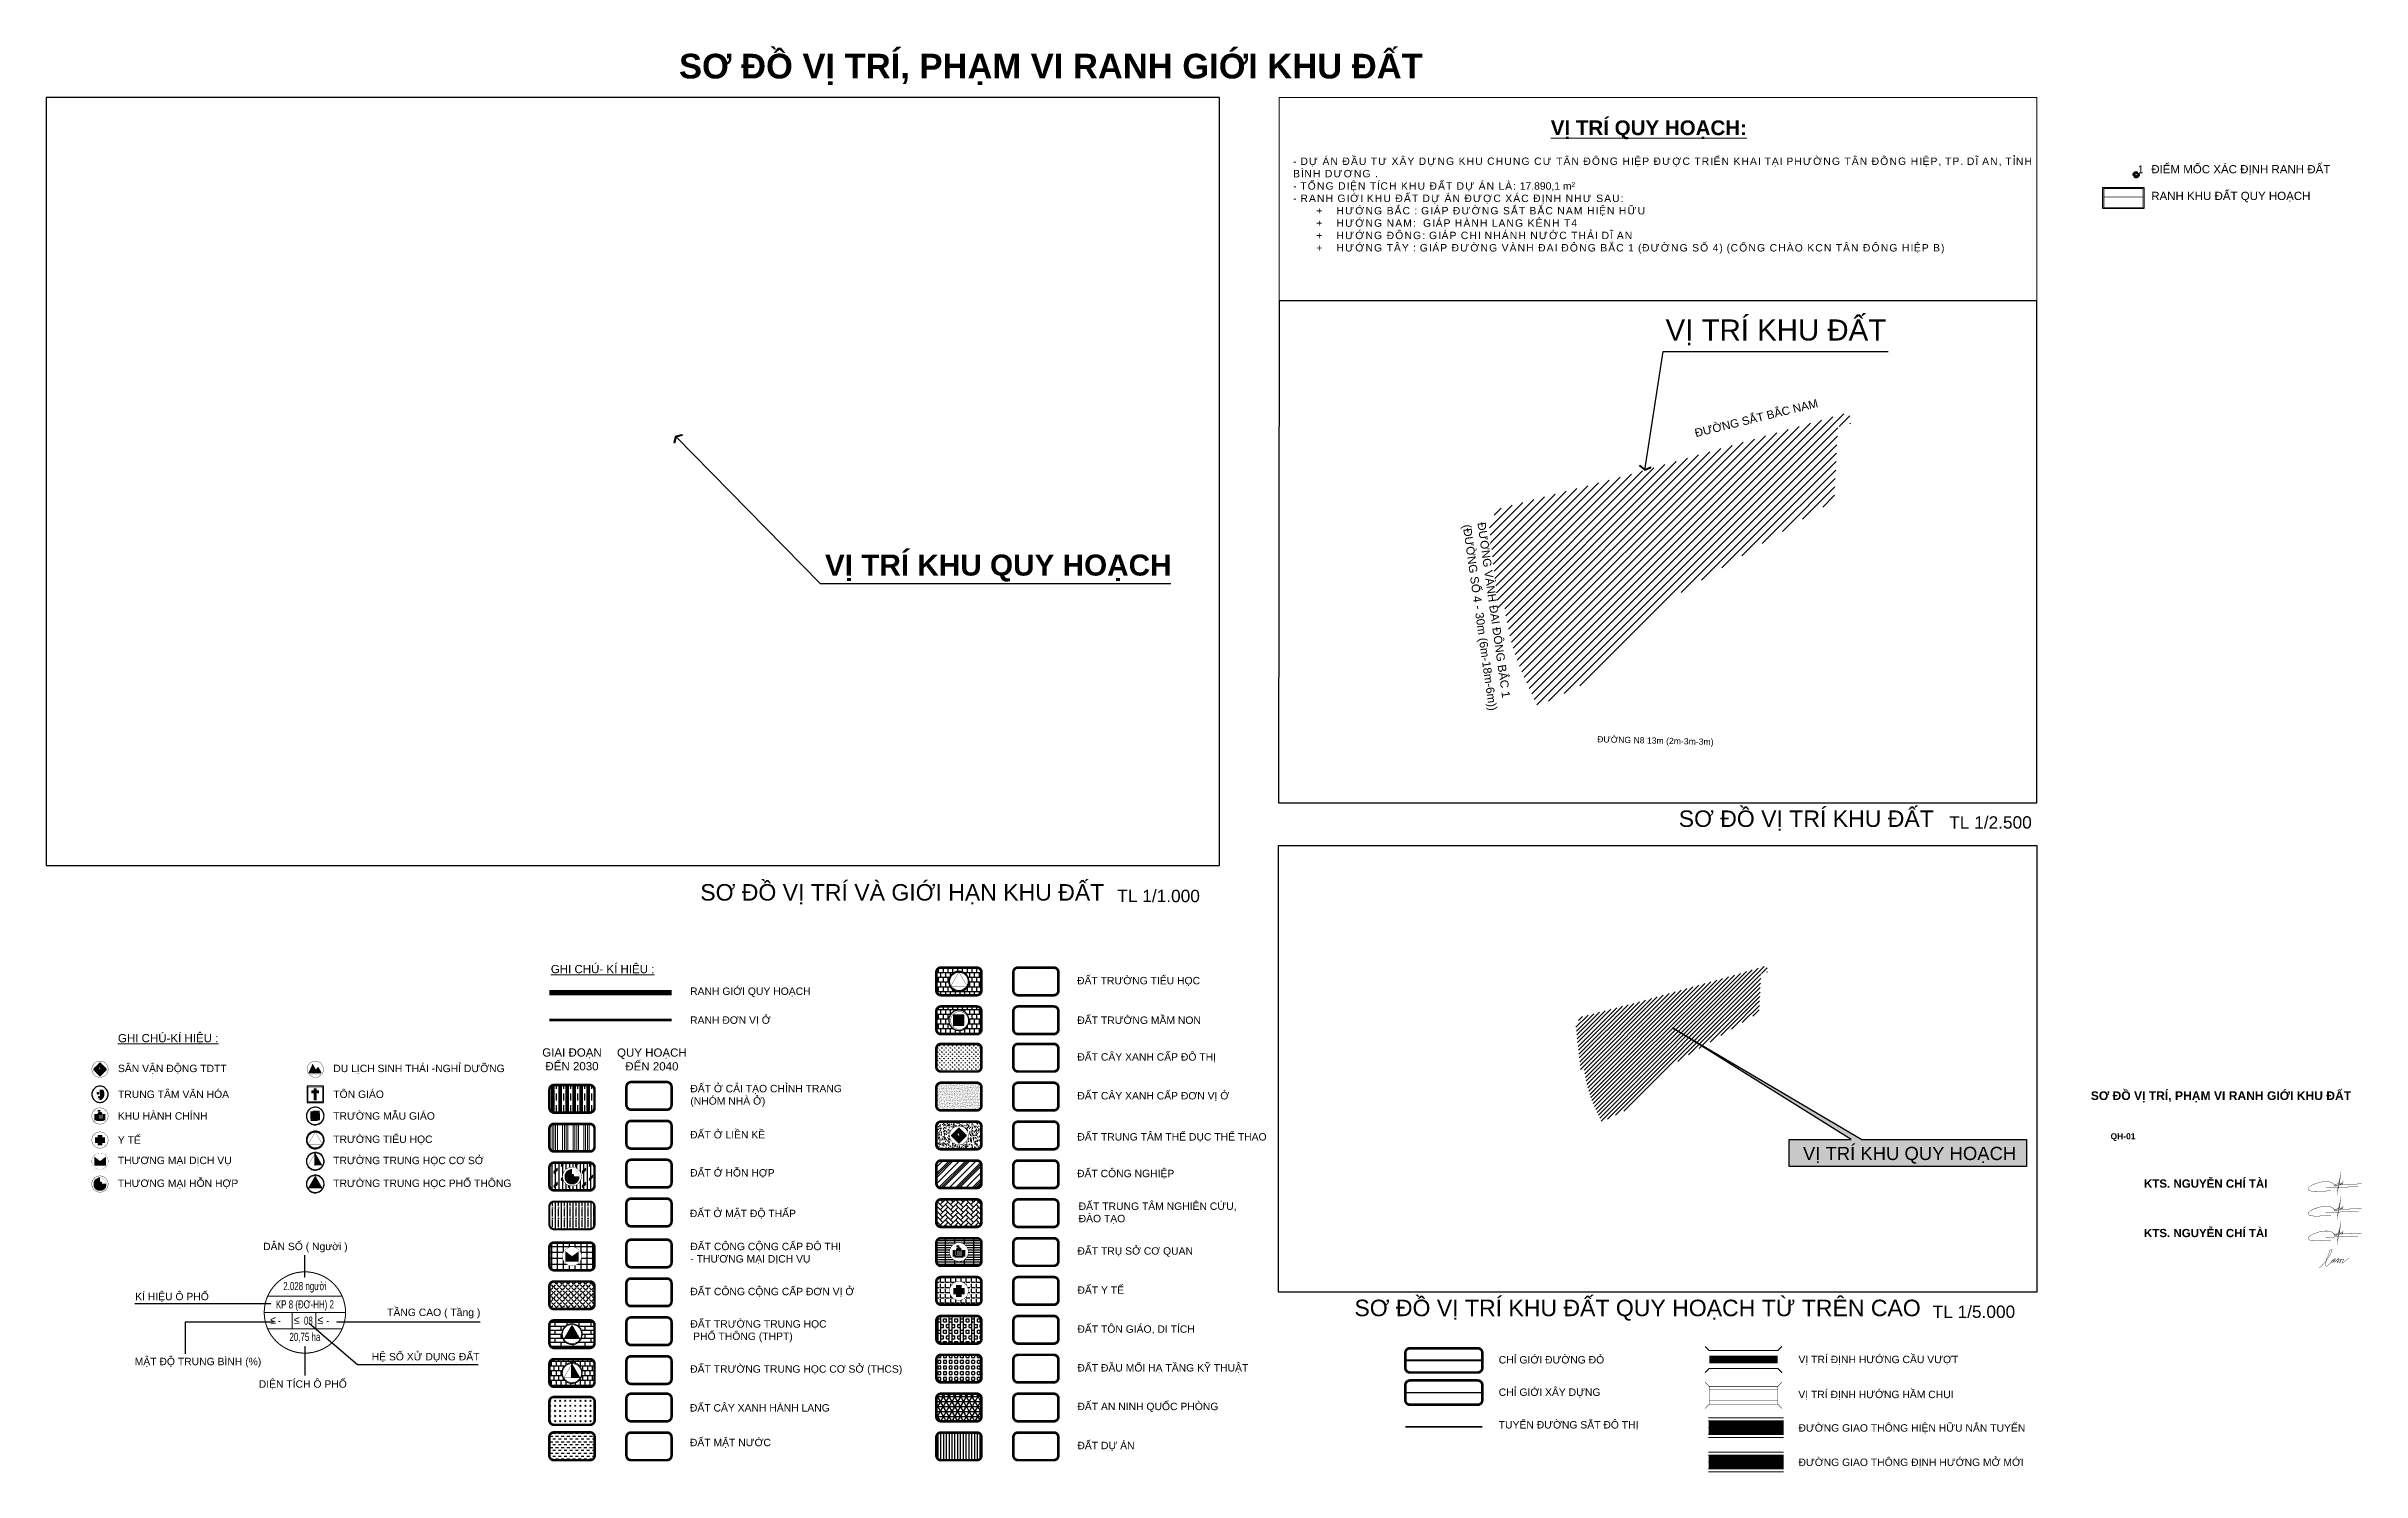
# Model space of a CAD drawing. Header units: millimetres. Extents: x 612557 to 613119, y 1207582 to 1207928.
import ezdxf
from ezdxf.enums import TextEntityAlignment as Align

# ---------------------------------------------------------------- set-up
doc = ezdxf.new("R2010")
doc.units = ezdxf.units.MM
doc.header["$MEASUREMENT"] = 0
doc.set_wipeout_variables(frame=1)
for name, pattern in [('ACAD_ISO02W100', [15, 12, -3]), ('ACAD_ISO03W100', [30, 12, -18]), ('DASHDOT', [1, 0.5, -0.25, 0, -0.25]), ('DASHED2', [0.375, 0.25, -0.125]), ('HIDDEN', [0.375, 0.25, -0.125])]:
    doc.linetypes.add(name, pattern=pattern)
for name, color, linetype, lineweight in [('0- le duong', 36, 'Continuous', 18), ('0- long duong', 105, 'Continuous', 25), ('0- Tim duong', 7, 'DASHDOT', 9), ('0-Dien tich', 7, 'Continuous', 18), ('0-text khung ten', 7, 'Continuous', 20), ('00-TEXT', 7, 'Continuous', 20), ('01-DATDUAN', 48, 'Continuous', 25), ('1-CAU', 7, 'Continuous', 9), ('1a-dat o lien ke', 32, 'Continuous', 13), ('2030 CGDD', 1, 'HIDDEN', 25), ('2030 CGXD', 7, 'HIDDEN', 25), ('4-11', 7, 'Continuous', 25), ('giao thong di an - cap phan khu$0$0-TEXT GIAO THONG', 7, 'Continuous', 25), ('Level 2', 7, 'Continuous', 0), ('Level 34', 7, 'Continuous', 0), ('MASTER - TEXT GHI CHU', 7, 'Continuous', 9), ('RANH DON VI O', 6, 'Continuous', 35), ('RANH PHUONG', 1, 'DASHED2', 0)]:
    doc.layers.add(name, color=color, linetype=linetype, lineweight=lineweight)
for name, color, linetype in [('0-DUONG SAT DO THI', 1, 'Continuous'), ('0-Frame-text', 7, 'Continuous'), ('0-KI HIEU CONG TRINH', 7, 'Continuous'), ('00.POINT', 7, 'Continuous'), ('10a-Dat mat nuoc', 152, 'Continuous'), ('1a- Dat nhom nha o', 42, 'Continuous'), ('1a-dat o biet thu', 56, 'Continuous'), ('1a-dat o hon hop', 44, 'Continuous'), ('2_Visible line', 41, 'Continuous'), ('2a- Dat cong cong do thi', 1, 'Continuous'), ('2a- Dat cong cong don vi o', 1, 'Continuous'), ('3_Heavy line', 3, 'Continuous'), ('3a- Dat truong THCS_TH_MN', 15, 'Continuous'), ('3a- Dat truong THPT', 24, 'Continuous'), ('4a- Dat cay xanh do thi', 72, 'Continuous'), ('4a-Dat cay xanh chuyen de', 94, 'Continuous'), ('4a-Dat cay xanh DVO', 76, 'Continuous'), ('4a-Dat trung tam TDTT', 94, 'Continuous'), ('5a-Dat cong nghiep', 192, 'Continuous'), ('6a-Dat trung tam nghien cuu dao tao', 144, 'Continuous'), ('7a- Dat co quan', 34, 'Continuous'), ('8a- Dat trung tam y te', 220, 'Continuous'), ('9a- Dat an ninh_quoc phong', 69, 'Continuous'), ('9a- Dat cong trinh dau moi HTKT', 195, 'Continuous'), ('9a- Dat ton giao_di tich', 16, 'Continuous'), ('DUONG KV', 252, 'Continuous'), ('QH_Ranh giới lập quy hoạch', 1, 'QH_Ranh giới lập quy hoạch'), ('TAD - TEXT', 7, 'Continuous'), ('texttd', 7, 'Continuous'), ('TOA DO', 7, 'Continuous'), ('TT.TAD - LANDSCAPE - HATCH', 254, 'Continuous'), ('VS 1.5', 7, 'ACAD_ISO03W100'), ('XREF-KHUNG A2-Songhong$0$TEXT KHUNG', 7, 'Continuous')]:
    doc.layers.add(name, color=color, linetype=linetype)
doc.styles.add('@-ARCH-Dim', font='arial.ttf', dxfattribs={"width": 0.8})
doc.styles.add('arial', font='arial.ttf')
doc.styles.add('Arial_B_2', font='arialbd.ttf', dxfattribs={"width": 1.01, "height": 1.773712})
doc.styles.add('Khung ten 25062008$0$arial', font='arialbd.ttf', dxfattribs={"height": 2.5})
doc.styles.add('Khung ten1', font='', dxfattribs={"width": 0.82})
doc.styles.get("Standard").update_dxf_attribs({"font": 'arial.ttf'})
doc.styles.add('VNIH', font='')
doc.styles.add('Wingding', font='wingding.ttf')
doc.styles.add('XREF-KHUNG A2-Songhong$0$XR KHUNG 4TO A0 NOI DAI$0$Khung ten 25062008$0$arial', font='arialbd.ttf', dxfattribs={"height": 2.5})
doc.styles.get('Khung ten1').set_extended_font_data('VNI-Helve', bold=True)
doc.styles.get('VNIH').set_extended_font_data('VNI-Helve')
doc.linetypes.add('QH_Ranh giới lập quy hoạch', pattern='A,1.035069,["l",Wingding,S=1.5,R=0,X=0,Y=-0.68],2.464931', length=3.5)
doc.linetypes.add('TRACKS', pattern='A,0.15,[130,ltypeshp.shx,S=0.25,R=0,X=0,Y=0],0.15', length=0.3)
doc.dimstyles.get("Standard").update_dxf_attribs({"dimtxt": 0.18, "dimasz": 0.18, "dimexe": 0.18, "dimexo": 0.0625, "dimgap": 0.09, "dimtad": 0, "dimtih": 1, "dimtoh": 1, "dimdec": 4, "dimzin": 0, "dimdsep": 46, "dimtxsty": 'Standard', "dimcen": 0.09, "dimadec": 0, "dimazin": 0, "dimtfac": 1, "dimtdec": 4, "dimtofl": 0, "dimtmove": 0, "dimatfit": 3, "dimfxl": 1, "dimtolj": 1, "dimtzin": 0, "dimarcsym": 0})
picture_1 = doc.add_image_def('image1.jpg', size_in_pixel=(4543, 2677))

msp = doc.modelspace()

# ---------------------------------------------------------------- texts
at = {"style": 'arial'}
msp.add_text('VỊ TRÍ KHU ĐẤT', height=5.1111, dxfattribs=at).set_placement((612949.98, 1207856.13))
at = {"style": 'Arial_B_2', "width": 1.01}
msp.add_text('VỊ TRÍ KHU QUY HOẠCH', height=5.1111, dxfattribs=at).set_placement((612745.93, 1207799.07))
at = {"insert": (612947.52, 1207759.77), "char_height": 1.5, "width": 48.425, "attachment_point": 2, "rotation": 358.6464, "style": 'arial', "bg_fill": 2}
msp.add_mtext('ĐƯỜNG N8 13m (2m-3m-3m)', dxfattribs=at)
at = {"color": 7, "linetype": 'Continuous', "char_height": 4, "attachment_point": 1, "style": 'arial'}
for s, insert in [('SƠ ĐỒ VỊ TRÍ KHU ĐẤT', (612953.17, 1207742.06, 46.1)), ('SƠ ĐỒ VỊ TRÍ VÀ GIỚI HẠN KHU ĐẤT', (612715.67, 1207724.18, 46.1))]:
    msp.add_mtext(s, dxfattribs=dict(at, insert=insert))
at = {"color": 7, "linetype": 'Continuous', "char_height": 3, "attachment_point": 1}
for s, insert in [('{\\fVNI-Helve|b0|i0|c0|p2;TL 1/2.500}', (613018.83, 1207740.65, 46.1)), ('{\\fVNI-Helve|b0|i0|c0|p2;TL 1/1.000}', (612816.9, 1207722.8, 46.1))]:
    msp.add_mtext(s, dxfattribs=dict(at, insert=insert))
at = {"layer": '0-Frame-text', "color": 10, "style": 'Khung ten 25062008$0$arial'}
for s, height, p in [('SƠ ĐỒ VỊ TRÍ, PHẠM VI RANH GIỚI KHU ĐẤT', 6, (612800.77, 1207919.74, 46.1)), ('SƠ ĐỒ VỊ TRÍ, PHẠM VI RANH GIỚI KHU ĐẤT', 2.1, (613084.79, 1207671.77, 16.14)), ('QH-01', 1.47, (613061.01, 1207662.24, 11.29))]:
    msp.add_text(s, height=height, dxfattribs=at).set_placement(p, align=Align.CENTER)
at = {"layer": '0-text khung ten', "insert": (612859.57, 1207900.55), "char_height": 1.8, "width": 180.5138, "attachment_point": 1, "style": 'arial'}
msp.add_mtext('\\A1;{\\T1.15;- DỰ ÁN ĐẦU TƯ XÂY DỰNG KHU CHUNG CƯ TÂN ĐÔNG HIỆP Đ\\fArial|b0|i0|c163|p34;ƯỢ\\fArial|b0|i0|c0|p34;C \\fArial|b0|i0|c163|p34;TRIỂ\\fArial|b0|i0|c0|p34;N \\fArial|b0|i0|c163|p34;KH\\fArial|b0|i0|c0|p34;A\\fArial|b0|i0|c163|p34;I\\fArial|b0|i0|c0|p34; \\fArial|b0|i0|c163|p34;TẠI\\fArial|b0|i0|c0|p34; \\fArial|b0|i0|c163|p34;PHƯỜNG\\fArial|b0|i0|c0|p34; TÂN ĐÔNG HIỆP\\fArial|b0|i0|c163|p34;,\\fArial|b0|i0|c0|p34; \\fArial|b0|i0|c163|p34;T\\fArial|b0|i0|c0|p34;P.\\fArial|b0|i0|c163|p34; DĨ AN, TỈNH BÌNH DƯƠNG \\fArial|b0|i0|c0|p34;.\\P- \\fArial|b0|i0|c163|p34;TỔ\\fArial|b0|i0|c0|p34;N\\fArial|b0|i0|c163|p34;G\\fArial|b0|i0|c0|p34; D\\fArial|b0|i0|c163|p34;IỆ\\fArial|b0|i0|c0|p34;N \\fArial|b0|i0|c163|p34;TÍ\\fArial|b0|i0|c0|p34;C\\fArial|b0|i0|c163|p34;H\\fArial|b0|i0|c0|p34; \\fArial|b0|i0|c163|p34;KHU\\fArial|b0|i0|c0|p34; \\fArial|b0|i0|c163|p34;ĐẤT\\fArial|b0|i0|c0|p34; D\\fArial|b0|i0|c163|p34;Ự\\fArial|b0|i0|c0|p34; \\fArial|b0|i0|c163|p34;Á\\fArial|b0|i0|c0|p34;N \\fArial|b0|i0|c163|p34;LÀ:\\fArial|b0|i0|c0|p34; \\T1;\\C7;17.890,1 m²\\T1.15;\\C256; \\P- \\fArial|b0|i0|c163|p34;R\\fArial|b0|i0|c0|p34;AN\\fArial|b0|i0|c163|p34;H\\fArial|b0|i0|c0|p34; \\fArial|b0|i0|c163|p34;GIỚI\\fArial|b0|i0|c0|p34; \\fArial|b0|i0|c163|p34;KHU\\fArial|b0|i0|c0|p34; \\fArial|b0|i0|c163|p34;ĐẤT\\fArial|b0|i0|c0|p34; D\\fArial|b0|i0|c163|p34;Ự\\fArial|b0|i0|c0|p34; \\fArial|b0|i0|c163|p34;Á\\fArial|b0|i0|c0|p34;N \\fArial|b0|i0|c163|p34;ĐƯỢ\\fArial|b0|i0|c0|p34;C X\\fArial|b0|i0|c163|p34;Á\\fArial|b0|i0|c0|p34;C \\fArial|b0|i0|c163|p34;ĐỊ\\fArial|b0|i0|c0|p34;N\\fArial|b0|i0|c163|p34;H\\fArial|b0|i0|c0|p34; N\\fArial|b0|i0|c163|p34;HƯ\\fArial|b0|i0|c0|p34; \\fArial|b0|i0|c163|p34;S\\fArial|b0|i0|c0|p34;A\\fArial|b0|i0|c163|p34;U:\\fArial|b0|i0|c0|p34;\\P       +    HƯỚNG BẮC : GIÁP ĐƯỜNG SẮT BẮC NAM HIỆN HỮU\\P       +    HƯỚNG NAM:  GIÁP HÀNH LANG KÊNH T4      \\P       +    HƯỚNG ĐÔNG:\\fArial|b0|i0|c163|p34; \\fArial|b0|i0|c0|p34;GIÁP CHI NHÁNH NƯỚC THẢI DĨ AN\\P       +    HƯỚNG TÂY : GIÁP ĐƯỜNG VÀNH ĐAI ĐÔNG BẮC 1 (ĐƯỜNG SỐ 4) (CỔNG CHÀO KCN TÂN ĐÔNG HIỆP B)}', dxfattribs=at)
at = {"layer": '4-11', "color": 7, "linetype": 'Continuous', "lineweight": 13, "style": 'Khung ten1'}
msp.add_text('%%UVÒ TRÍ QUY HOAÏCH:', height=3.5678, dxfattribs=at).set_placement((612922.11, 1207905.99, 28.81))
at = {"layer": 'giao thong di an - cap phan khu$0$0-TEXT GIAO THONG', "style": 'arial'}
msp.add_text('ĐƯỜNG SẮT BẮC NAM', height=2, rotation=13.818, dxfattribs=at).set_placement((612971.93, 1207837.59), align=Align.MIDDLE)
at = {"layer": 'Level 34', "color": 7, "linetype": 'Continuous', "lineweight": 0, "style": 'arial'}
for s, p in [('(ĐƯỜNG SỐ 4 - 30m (6m-18m-6m))', (612900.74, 1207811.32, -10)), ('ĐƯỜNG VÀNH ĐAI ĐÔNG BẮC 1', (612904.3, 1207811.86, -10))]:
    msp.add_text(s, height=2, rotation=278.0634, dxfattribs=at).set_placement(p)
at = {"layer": 'TAD - TEXT', "linetype": 'Continuous', "ltscale": 5, "style": 'arial'}
for s, p in [('ĐIỂM MỐC XÁC ĐỊNH RANH ĐẤT', (613067.87, 1207896.72)), ('RANH KHU ĐẤT QUY HOẠCH', (613067.86, 1207890.24))]:
    msp.add_text(s, height=2, dxfattribs=at).set_placement(p)
at = {"layer": 'TOA DO', "ltscale": 30, "style": '@-ARCH-Dim', "width": 0.8}
msp.add_text(' 1', height=1.944, dxfattribs=at).set_placement((613064.1, 1207896.72))
at = {"layer": 'XREF-KHUNG A2-Songhong$0$TEXT KHUNG', "style": 'XREF-KHUNG A2-Songhong$0$XR KHUNG 4TO A0 NOI DAI$0$Khung ten 25062008$0$arial'}
for p in [(613066.11, 1207650.48), (613066.11, 1207638.48)]:
    msp.add_text('KTS. NGUYỄN CHÍ TÀI', height=2, dxfattribs=at).set_placement(p)

# ---------------------------------------------------------------- blocks, each defined once
blk = doc.blocks.new('THCS')
at = {"color": 7, "ltscale": 10}
blk.add_wipeout([(1.36, 2.34), (1.06, 2.49), (0.74, 2.6), (0.41, 2.68), (0.07, 2.71), (-0.27, 2.69), (-0.61, 2.64), (-0.93, 2.54), (-1.24, 2.4), (-1.54, 2.23), (-1.8, 2.02), (-2.04, 1.78), (-2.25, 1.51), (-2.42, 1.21), (-2.55, 0.9), (-2.65, 0.57), (-2.7, 0.24), (-2.7, -0.1), (-2.67, -0.44), (-2.59, -0.77), (-2.48, -1.09), (-2.32, -1.39), (-2.13, -1.67), (-1.9, -1.93), (-1.64, -2.15), (-1.36, -2.34), (-1.06, -2.49), (-0.74, -2.6), (-0.41, -2.68), (-0.07, -2.71), (0.27, -2.69), (0.61, -2.64), (0.93, -2.54), (1.24, -2.4), (1.54, -2.23), (1.8, -2.02), (2.04, -1.78), (2.25, -1.51), (2.42, -1.21), (2.55, -0.9), (2.65, -0.57), (2.7, -0.24), (2.7, 0.1), (2.67, 0.44), (2.59, 0.77), (2.48, 1.09), (2.32, 1.39), (2.13, 1.67), (1.9, 1.93), (1.64, 2.15)], dxfattribs=at)
blk.add_hatch(color=7).paths.add_polyline_path([(0, 2.5), (0, -1.25), (2.17, -1.25)])
blk.add_lwpolyline([(1.36, 2.34), (1.06, 2.49), (0.74, 2.6), (0.41, 2.68), (0.07, 2.71), (-0.27, 2.69), (-0.61, 2.64), (-0.93, 2.54), (-1.24, 2.4), (-1.54, 2.23), (-1.8, 2.02), (-2.04, 1.78), (-2.25, 1.51), (-2.42, 1.21), (-2.55, 0.9), (-2.65, 0.57), (-2.7, 0.24), (-2.7, -0.1), (-2.67, -0.44), (-2.59, -0.77), (-2.48, -1.09), (-2.32, -1.39), (-2.13, -1.67), (-1.9, -1.93), (-1.64, -2.15), (-1.36, -2.34), (-1.06, -2.49), (-0.74, -2.6), (-0.41, -2.68), (-0.07, -2.71), (0.27, -2.69), (0.61, -2.64), (0.93, -2.54), (1.24, -2.4), (1.54, -2.23), (1.8, -2.02), (2.04, -1.78), (2.25, -1.51), (2.42, -1.21), (2.55, -0.9), (2.65, -0.57), (2.7, -0.24), (2.7, 0.1), (2.67, 0.44), (2.59, 0.77), (2.48, 1.09), (2.32, 1.39), (2.13, 1.67), (1.9, 1.93), (1.64, 2.15)], close=True, dxfattribs=at)
at = {"color": 7, "const_width": 0.1}
blk.add_lwpolyline([(-2.5, 0, 1), (2.5, 0, 1)], format="xyb", close=True, dxfattribs=at)
at = {"color": 7, "const_width": 0.0771}
blk.add_lwpolyline([(0, 2.5), (-2.16, -1.25), (2.17, -1.25)], close=True, dxfattribs=at)
at = {"color": 7}
blk.add_lwpolyline([(0, -1.25), (0, 2.5)], dxfattribs=at)
blk = doc.blocks.new('TTTDTT')
blk.add_wipeout([(2.5, 0), (2.48, 0.31), (2.42, 0.62), (2.32, 0.92), (2.19, 1.2), (2.02, 1.47), (1.82, 1.71), (1.59, 1.93), (1.34, 2.11), (1.06, 2.26), (0.77, 2.38), (0.47, 2.46), (0.16, 2.5), (-0.16, 2.5), (-0.47, 2.46), (-0.77, 2.38), (-1.06, 2.26), (-1.34, 2.11), (-1.59, 1.93), (-1.82, 1.71), (-2.02, 1.47), (-2.19, 1.2), (-2.32, 0.92), (-2.42, 0.62), (-2.48, 0.31), (-2.5, 0), (-2.48, -0.31), (-2.42, -0.62), (-2.32, -0.92), (-2.19, -1.2), (-2.02, -1.47), (-1.82, -1.71), (-1.59, -1.93), (-1.34, -2.11), (-1.06, -2.26), (-0.77, -2.38), (-0.47, -2.46), (-0.16, -2.5), (0.16, -2.5), (0.47, -2.46), (0.77, -2.38), (1.06, -2.26), (1.34, -2.11), (1.59, -1.93), (1.82, -1.71), (2.02, -1.47), (2.19, -1.2), (2.32, -0.92), (2.42, -0.62), (2.48, -0.31)])
at = {"linetype": 'ByBlock', "lineweight": -2}
h = blk.add_hatch(dxfattribs=at)
h.set_pattern_fill('ANSI31', color=3, scale=0.565838, angle=315, style=0)
h.set_pattern_definition([(0, (-50.18717, -40.54352), (3e-17, 0.07072981), [])])
h.paths.add_polyline_path([(0, -2.04), (2.04, 0), (0, 2.04), (-2.04, 0)])
edge = h.paths.add_edge_path(flags=0)
edge.add_line((-0.57, 0.48), (-0.56, 0.28))
edge.add_line((-0.56, 0.28), (-0.42, 0.14))
edge.add_line((-0.42, 0.14), (-0.68, -0.11))
edge.add_arc((-0.6, -0.19), 0.108, 134.39224, 319.59166)
edge.add_line((-0.52, -0.26), (-0.27, -0.02))
edge.add_line((-0.27, -0.02), (-0.19, -0.12))
edge.add_line((-0.19, -0.12), (-0.45, -0.39))
edge.add_line((-0.45, -0.39), (-0.45, -0.98))
edge.add_arc((-0.34, -0.98), 0.113, 180, 360)
edge.add_line((-0.23, -0.98), (-0.23, -0.95))
edge.add_arc((-0.02, -0.88), 0.216, 198.88463, 521.11537)
edge.add_line((-0.23, -0.81), (-0.23, -0.49))
edge.add_line((-0.23, -0.49), (0.17, -0.09))
edge.add_line((0.17, -0.09), (0.55, -0.46))
edge.add_line((0.55, -0.46), (1.15, -0.46))
edge.add_arc((1.15, -0.32), 0.14, 270, 450)
edge.add_line((1.15, -0.18), (0.64, -0.18))
edge.add_line((0.64, -0.18), (0.02, 0.43))
edge.add_line((0.02, 0.43), (0.04, 0.46))
edge.add_line((0.04, 0.46), (0.32, 0.19))
edge.add_arc((0.4, 0.27), 0.114, 225.08415, 410.58036)
edge.add_line((0.47, 0.35), (0.17, 0.65))
edge.add_line((0.17, 0.65), (-0.41, 0.65))
edge.add_line((-0.41, 0.65), (-0.57, 0.48))
edge = h.paths.add_edge_path(flags=0)
edge.add_arc((-0.69, 0.72), 0.216, 0, 180)
edge.add_arc((-0.69, 0.72), 0.216, 180, 360)
at = {"color": 3, "linetype": 'ByBlock', "lineweight": -2, "const_width": 0.1}
blk.add_lwpolyline([(-2.5, 0, 1), (2.5, 0, 1)], format="xyb", close=True, dxfattribs=at)
at = {"color": 3, "linetype": 'ByBlock', "lineweight": -2, "const_width": 0.0283}
blk.add_lwpolyline([(0, -2.04), (2.04, 0), (0, 2.04), (-2.04, 0)], close=True, dxfattribs=at)
at = {"color": 3, "linetype": 'ByBlock', "lineweight": -2}
blk.add_lwpolyline([(-0.23, -0.81), (-0.23, -0.49), (0.17, -0.09), (0.55, -0.46), (1.15, -0.46, 1), (1.15, -0.18), (0.64, -0.18), (0.02, 0.43), (0.04, 0.46), (0.32, 0.19, 1.049766), (0.47, 0.35), (0.17, 0.65), (-0.41, 0.65), (-0.57, 0.48), (-0.56, 0.28), (-0.42, 0.14), (-0.68, -0.11, 1.046435), (-0.52, -0.26), (-0.27, -0.02), (-0.19, -0.12), (-0.45, -0.39), (-0.45, -0.98, 1), (-0.23, -0.98), (-0.23, -0.95, 6.012947)], format="xyb", close=True, dxfattribs=at)
blk.add_circle((-0.69, 0.72), 0.216, dxfattribs=at)
blk = doc.blocks.new('TTHC')
blk.add_wipeout([(2.5, 0), (2.48, 0.31), (2.42, 0.62), (2.32, 0.92), (2.19, 1.2), (2.02, 1.47), (1.82, 1.71), (1.59, 1.93), (1.34, 2.11), (1.06, 2.26), (0.77, 2.38), (0.47, 2.46), (0.16, 2.5), (-0.16, 2.5), (-0.47, 2.46), (-0.77, 2.38), (-1.06, 2.26), (-1.34, 2.11), (-1.59, 1.93), (-1.82, 1.71), (-2.02, 1.47), (-2.19, 1.2), (-2.32, 0.92), (-2.42, 0.62), (-2.48, 0.31), (-2.5, 0), (-2.48, -0.31), (-2.42, -0.62), (-2.32, -0.92), (-2.19, -1.2), (-2.02, -1.47), (-1.82, -1.71), (-1.59, -1.93), (-1.34, -2.11), (-1.06, -2.26), (-0.77, -2.38), (-0.47, -2.46), (-0.16, -2.5), (0.16, -2.5), (0.47, -2.46), (0.77, -2.38), (1.06, -2.26), (1.34, -2.11), (1.59, -1.93), (1.82, -1.71), (2.02, -1.47), (2.19, -1.2), (2.32, -0.92), (2.42, -0.62), (2.48, -0.31)])
at = {"linetype": 'ByBlock', "lineweight": -2}
h = blk.add_hatch(dxfattribs=at)
h.set_pattern_fill('ANSI31', color=34, scale=1.1317, angle=315, style=0)
h.paths.add_polyline_path([(-0.64, 1.79), (-0.64, 1.48), (-0.06, 1.48), (-0.06, 1.17, -0.034246), (0.04, 1.17), (0.04, 1.79)])
h.paths.add_polyline_path([(-0.73, 0.49), (0.72, 0.49, 0.939446)])
h.paths.add_polyline_path([(-0.91, 0.49), (-1.63, 0.49), (-1.63, -1.12), (-1.16, -1.12), (-0.91, -0.89)])
h.paths.add_polyline_path([(-0.58, 0.28), (-0.73, 0.28), (-0.73, -0.71), (-0.58, -0.71)])
h.paths.add_polyline_path([(-0.27, 0.28), (-0.42, 0.28), (-0.42, -0.71), (-0.27, -0.71)])
h.paths.add_polyline_path([(0.07, 0.28), (-0.08, 0.28), (-0.08, -0.71), (0.07, -0.71)])
h.paths.add_polyline_path([(0.41, 0.28), (0.26, 0.28), (0.26, -0.71), (0.41, -0.71)])
h.paths.add_polyline_path([(0.57, -0.71), (0.72, -0.71), (0.72, 0.28), (0.57, 0.28)])
h.paths.add_polyline_path([(0.9, -0.89), (1.14, -1.12), (1.62, -1.12), (1.62, 0.49), (0.9, 0.49)])
h.paths.add_polyline_path([(-0.01, -0.91), (-0.74, -0.91), (-1.18, -1.36), (-0.01, -1.36), (1.17, -1.36), (0.72, -0.91)])
at = {"color": 34, "linetype": 'ByBlock', "lineweight": -2, "const_width": 0.1}
blk.add_lwpolyline([(-2.5, 0, 1), (2.5, 0, 1)], format="xyb", close=True, dxfattribs=at)
at = {"color": 34, "linetype": 'ByBlock', "lineweight": -2, "const_width": 0.0283}
for points in [[(-0.91, 0.49), (-1.63, 0.49), (-1.63, -1.12), (-1.16, -1.12), (-0.91, -0.89)], [(-0.73, 0.28), (-0.58, 0.28), (-0.58, -0.71), (-0.73, -0.71)], [(-0.42, 0.28), (-0.27, 0.28), (-0.27, -0.71), (-0.42, -0.71)], [(-0.08, 0.28), (0.07, 0.28), (0.07, -0.71), (-0.08, -0.71)], [(0.41, 0.28), (0.26, 0.28), (0.26, -0.71), (0.41, -0.71)], [(0.72, 0.28), (0.57, 0.28), (0.57, -0.71), (0.72, -0.71)], [(0.9, 0.49), (1.62, 0.49), (1.62, -1.12), (1.14, -1.12), (0.9, -0.89)]]:
    blk.add_lwpolyline(points, close=True, dxfattribs=at)
for points in [[(-0.91, 0.49), (0.9, 0.49)], [(0.04, 1.17), (0.04, 1.79), (-0.64, 1.79), (-0.64, 1.48), (-0.06, 1.48), (-0.06, 1.17)], [(-0.01, -0.91), (-0.74, -0.91), (-1.18, -1.36), (-0.01, -1.36)], [(-0.01, -0.91), (0.72, -0.91), (1.17, -1.36), (-0.01, -1.36)]]:
    blk.add_lwpolyline(points, dxfattribs=at)
blk.add_lwpolyline([(0.72, 0.49, 0.939446), (-0.73, 0.49)], format="xyb", dxfattribs=at)
blk = doc.blocks.new('YTE')
at = {"color": 220}
blk.add_wipeout([(2.5, 0), (2.48, 0.31), (2.42, 0.62), (2.32, 0.92), (2.19, 1.2), (2.02, 1.47), (1.82, 1.71), (1.59, 1.93), (1.34, 2.11), (1.06, 2.26), (0.77, 2.38), (0.47, 2.46), (0.16, 2.5), (-0.16, 2.5), (-0.47, 2.46), (-0.77, 2.38), (-1.06, 2.26), (-1.34, 2.11), (-1.59, 1.93), (-1.82, 1.71), (-2.02, 1.47), (-2.19, 1.2), (-2.32, 0.92), (-2.42, 0.62), (-2.48, 0.31), (-2.5, 0), (-2.48, -0.31), (-2.42, -0.62), (-2.32, -0.92), (-2.19, -1.2), (-2.02, -1.47), (-1.82, -1.71), (-1.59, -1.93), (-1.34, -2.11), (-1.06, -2.26), (-0.77, -2.38), (-0.47, -2.46), (-0.16, -2.5), (0.16, -2.5), (0.47, -2.46), (0.77, -2.38), (1.06, -2.26), (1.34, -2.11), (1.59, -1.93), (1.82, -1.71), (2.02, -1.47), (2.19, -1.2), (2.32, -0.92), (2.42, -0.62), (2.48, -0.31)], dxfattribs=at)
at = {"linetype": 'ByBlock', "lineweight": -2}
h = blk.add_hatch(dxfattribs=at)
h.set_pattern_fill('ANSI31', color=220, scale=0.565838, angle=315, style=0)
h.set_pattern_definition([(0, (-50.18717, -26.438364), (3e-17, 0.07072981), [])])
h.paths.add_polyline_path([(0, -1.47), (0.7, -1.47), (0.7, -0.69), (1.46, -0.69), (1.46, 0.71), (0.7, 0.71), (0.7, 1.47), (0, 1.47), (-0.7, 1.47), (-0.7, 0.71), (-1.46, 0.71), (-1.46, -0.69), (-0.7, -0.69), (-0.7, -1.47)])
at = {"color": 220, "linetype": 'ByBlock', "lineweight": -2, "const_width": 0.1}
blk.add_lwpolyline([(-2.5, 0, 1), (2.5, 0, 1)], format="xyb", close=True, dxfattribs=at)
at = {"color": 220, "linetype": 'ByBlock', "lineweight": -2, "const_width": 0.0283}
blk.add_lwpolyline([(0, -1.47), (0.7, -1.47), (0.7, -0.69), (1.46, -0.69), (1.46, 0.71), (0.7, 0.71), (0.7, 1.47), (0, 1.47), (-0.7, 1.47), (-0.7, 0.71), (-1.46, 0.71), (-1.46, -0.69), (-0.7, -0.69), (-0.7, -1.47)], close=True, dxfattribs=at)
blk = doc.blocks.new('TMDV')
at = {"color": 1, "linetype": 'ByBlock', "lineweight": -2, "const_width": 0.1}
blk.add_lwpolyline([(-2.5, 0, 1), (2.5, 0, 1)], format="xyb", close=True, dxfattribs=at)
at = {"color": 1}
blk.add_wipeout([(2.5, 0), (2.48, 0.31), (2.42, 0.62), (2.32, 0.92), (2.19, 1.2), (2.02, 1.47), (1.82, 1.71), (1.59, 1.93), (1.34, 2.11), (1.06, 2.26), (0.77, 2.38), (0.47, 2.46), (0.16, 2.5), (-0.16, 2.5), (-0.47, 2.46), (-0.77, 2.38), (-1.06, 2.26), (-1.34, 2.11), (-1.59, 1.93), (-1.82, 1.71), (-2.02, 1.47), (-2.19, 1.2), (-2.32, 0.92), (-2.42, 0.62), (-2.48, 0.31), (-2.5, 0), (-2.48, -0.31), (-2.42, -0.62), (-2.32, -0.92), (-2.19, -1.2), (-2.02, -1.47), (-1.82, -1.71), (-1.59, -1.93), (-1.34, -2.11), (-1.06, -2.26), (-0.77, -2.38), (-0.47, -2.46), (-0.16, -2.5), (0.16, -2.5), (0.47, -2.46), (0.77, -2.38), (1.06, -2.26), (1.34, -2.11), (1.59, -1.93), (1.82, -1.71), (2.02, -1.47), (2.19, -1.2), (2.32, -0.92), (2.42, -0.62), (2.48, -0.31)], dxfattribs=at)
at = {"linetype": 'ByBlock', "lineweight": -2}
h = blk.add_hatch(dxfattribs=at)
h.set_pattern_fill('ANSI31', color=1, scale=0.565838, angle=315, style=0)
h.set_pattern_definition([(0, (-50.236474, -45.38308), (3e-17, 0.07072981), [])])
h.paths.add_polyline_path([(1.77, 1.23), (1.77, -1.18), (-1.69, -1.18), (-1.69, 1.23), (0.04, -0.1)])
at = {"color": 1, "linetype": 'ByBlock', "lineweight": -2, "const_width": 0.0283}
blk.add_lwpolyline([(1.77, 1.23), (1.77, -1.18), (-1.69, -1.18), (-1.69, 1.23), (0.04, -0.1)], close=True, dxfattribs=at)
blk = doc.blocks.new('HH')
at = {"color": 1}
blk.add_wipeout([(2.5, 0), (2.48, 0.31), (2.42, 0.62), (2.32, 0.92), (2.19, 1.2), (2.02, 1.47), (1.82, 1.71), (1.59, 1.93), (1.34, 2.11), (1.06, 2.26), (0.77, 2.38), (0.47, 2.46), (0.16, 2.5), (-0.16, 2.5), (-0.47, 2.46), (-0.77, 2.38), (-1.06, 2.26), (-1.34, 2.11), (-1.59, 1.93), (-1.82, 1.71), (-2.02, 1.47), (-2.19, 1.2), (-2.32, 0.92), (-2.42, 0.62), (-2.48, 0.31), (-2.5, 0), (-2.48, -0.31), (-2.42, -0.62), (-2.32, -0.92), (-2.19, -1.2), (-2.02, -1.47), (-1.82, -1.71), (-1.59, -1.93), (-1.34, -2.11), (-1.06, -2.26), (-0.77, -2.38), (-0.47, -2.46), (-0.16, -2.5), (0.16, -2.5), (0.47, -2.46), (0.77, -2.38), (1.06, -2.26), (1.34, -2.11), (1.59, -1.93), (1.82, -1.71), (2.02, -1.47), (2.19, -1.2), (2.32, -0.92), (2.42, -0.62), (2.48, -0.31)], dxfattribs=at)
at = {"linetype": 'ByBlock', "lineweight": -2}
h = blk.add_hatch(dxfattribs=at)
h.set_pattern_fill('ANSI31', color=1, scale=1.4146, angle=315, style=0)
h.paths.add_polyline_path([(-0.43, 0.45), (0, 0.45), (0, 1.93, 0.414214), (-1.93, 0, 1), (1.93, 0), (0.43, 0), (0.43, -0.42), (-0.43, -0.42)])
at = {"color": 1, "linetype": 'ByBlock', "lineweight": -2, "const_width": 0.1}
blk.add_lwpolyline([(-2.5, 0, 1), (2.5, 0, 1)], format="xyb", close=True, dxfattribs=at)
at = {"color": 1, "linetype": 'ByBlock', "lineweight": -2, "const_width": 0.0283}
blk.add_lwpolyline([(-1.93, 0, 1), (1.93, 0, 1), (-1.93, 0, 1)], format="xyb", dxfattribs=at)
at = {"color": 1, "linetype": 'ByBlock', "lineweight": -2}
blk.add_lwpolyline([(-0.43, 0.45), (-0.43, -0.42), (0.43, -0.42), (0.43, 0.45)], close=True, dxfattribs=at)
for points, const_width in [([(0, 0.45), (0, -0.43)], 0.849), ([(0, 2.5), (0, 0)], 0.0283), ([(0, 0), (2.5, 0)], 0.0283)]:
    blk.add_lwpolyline(points, dxfattribs=dict(at, const_width=const_width))
blk = doc.blocks.new('THPT')
at = {"color": 7, "ltscale": 10}
blk.add_wipeout([(1.36, 2.34), (1.05, 2.49), (0.73, 2.6), (0.4, 2.68), (0.06, 2.71), (-0.28, 2.69), (-0.61, 2.64), (-0.94, 2.54), (-1.25, 2.4), (-1.54, 2.23), (-1.81, 2.02), (-2.05, 1.78), (-2.25, 1.51), (-2.42, 1.21), (-2.56, 0.9), (-2.65, 0.57), (-2.7, 0.24), (-2.71, -0.1), (-2.67, -0.44), (-2.6, -0.77), (-2.48, -1.09), (-2.32, -1.39), (-2.13, -1.67), (-1.91, -1.93), (-1.65, -2.15), (-1.37, -2.34), (-1.06, -2.49), (-0.74, -2.6), (-0.41, -2.68), (-0.07, -2.71), (0.27, -2.69), (0.6, -2.64), (0.93, -2.54), (1.24, -2.4), (1.53, -2.23), (1.8, -2.02), (2.04, -1.78), (2.24, -1.51), (2.42, -1.21), (2.55, -0.9), (2.64, -0.57), (2.69, -0.24), (2.7, 0.1), (2.67, 0.44), (2.59, 0.77), (2.47, 1.09), (2.32, 1.39), (2.12, 1.67), (1.9, 1.93), (1.64, 2.15)], dxfattribs=at)
blk.add_hatch(color=7).paths.add_polyline_path([(-2.17, -1.25), (2.17, -1.25), (0, 2.5)])
blk.add_lwpolyline([(1.36, 2.34), (1.05, 2.49), (0.73, 2.6), (0.4, 2.68), (0.06, 2.71), (-0.28, 2.69), (-0.61, 2.64), (-0.94, 2.54), (-1.25, 2.4), (-1.54, 2.23), (-1.81, 2.02), (-2.05, 1.78), (-2.25, 1.51), (-2.42, 1.21), (-2.56, 0.9), (-2.65, 0.57), (-2.7, 0.24), (-2.71, -0.1), (-2.67, -0.44), (-2.6, -0.77), (-2.48, -1.09), (-2.32, -1.39), (-2.13, -1.67), (-1.91, -1.93), (-1.65, -2.15), (-1.37, -2.34), (-1.06, -2.49), (-0.74, -2.6), (-0.41, -2.68), (-0.07, -2.71), (0.27, -2.69), (0.6, -2.64), (0.93, -2.54), (1.24, -2.4), (1.53, -2.23), (1.8, -2.02), (2.04, -1.78), (2.24, -1.51), (2.42, -1.21), (2.55, -0.9), (2.64, -0.57), (2.69, -0.24), (2.7, 0.1), (2.67, 0.44), (2.59, 0.77), (2.47, 1.09), (2.32, 1.39), (2.12, 1.67), (1.9, 1.93), (1.64, 2.15)], close=True, dxfattribs=at)
at = {"color": 7, "const_width": 0.1}
blk.add_lwpolyline([(-2.5, 0, 1), (2.5, 0, 1)], format="xyb", close=True, dxfattribs=at)
at = {"color": 7, "const_width": 0.0771}
blk.add_lwpolyline([(0, 2.5), (-2.17, -1.25), (2.17, -1.25)], close=True, dxfattribs=at)
blk = doc.blocks.new('MN')
at = {"color": 7, "ltscale": 10}
blk.add_wipeout([(1.36, 2.34), (1.06, 2.49), (0.74, 2.6), (0.41, 2.68), (0.07, 2.71), (-0.27, 2.69), (-0.61, 2.64), (-0.93, 2.54), (-1.24, 2.4), (-1.54, 2.23), (-1.8, 2.02), (-2.04, 1.78), (-2.25, 1.51), (-2.42, 1.21), (-2.55, 0.9), (-2.65, 0.57), (-2.7, 0.24), (-2.7, -0.1), (-2.67, -0.44), (-2.59, -0.77), (-2.48, -1.09), (-2.32, -1.39), (-2.13, -1.67), (-1.9, -1.93), (-1.64, -2.15), (-1.36, -2.34), (-1.06, -2.49), (-0.74, -2.6), (-0.41, -2.68), (-0.07, -2.71), (0.27, -2.69), (0.61, -2.64), (0.93, -2.54), (1.24, -2.4), (1.54, -2.23), (1.8, -2.02), (2.04, -1.78), (2.25, -1.51), (2.42, -1.21), (2.55, -0.9), (2.65, -0.57), (2.7, -0.24), (2.7, 0.1), (2.67, 0.44), (2.59, 0.77), (2.48, 1.09), (2.32, 1.39), (2.13, 1.67), (1.9, 1.93), (1.64, 2.15)], dxfattribs=at)
blk.add_hatch(color=7).paths.add_polyline_path([(-1.39, -1.33), (1.34, -1.33), (1.34, 1.39), (-1.39, 1.39)])
blk.add_lwpolyline([(1.36, 2.34), (1.06, 2.49), (0.74, 2.6), (0.41, 2.68), (0.07, 2.71), (-0.27, 2.69), (-0.61, 2.64), (-0.93, 2.54), (-1.24, 2.4), (-1.54, 2.23), (-1.8, 2.02), (-2.04, 1.78), (-2.25, 1.51), (-2.42, 1.21), (-2.55, 0.9), (-2.65, 0.57), (-2.7, 0.24), (-2.7, -0.1), (-2.67, -0.44), (-2.59, -0.77), (-2.48, -1.09), (-2.32, -1.39), (-2.13, -1.67), (-1.9, -1.93), (-1.64, -2.15), (-1.36, -2.34), (-1.06, -2.49), (-0.74, -2.6), (-0.41, -2.68), (-0.07, -2.71), (0.27, -2.69), (0.61, -2.64), (0.93, -2.54), (1.24, -2.4), (1.54, -2.23), (1.8, -2.02), (2.04, -1.78), (2.25, -1.51), (2.42, -1.21), (2.55, -0.9), (2.65, -0.57), (2.7, -0.24), (2.7, 0.1), (2.67, 0.44), (2.59, 0.77), (2.48, 1.09), (2.32, 1.39), (2.13, 1.67), (1.9, 1.93), (1.64, 2.15)], close=True, dxfattribs=at)
at = {"color": 7, "const_width": 0.1}
blk.add_lwpolyline([(1.4, -2.08, 162.212346), (1.35, -2.11, 0.006165)], format="xyb", close=True, dxfattribs=at)
at = {"color": 7}
blk.add_lwpolyline([(-1.39, -1.33), (1.34, -1.33), (1.34, 1.39), (-1.39, 1.39)], close=True, dxfattribs=at)
blk.add_point((0, 0), dxfattribs=at)
blk = doc.blocks.new('TIH')
at = {"color": 7, "ltscale": 10}
blk.add_wipeout([(1.36, 2.34), (1.05, 2.49), (0.73, 2.6), (0.4, 2.68), (0.06, 2.71), (-0.28, 2.69), (-0.61, 2.64), (-0.94, 2.54), (-1.25, 2.4), (-1.54, 2.23), (-1.81, 2.02), (-2.05, 1.78), (-2.25, 1.51), (-2.42, 1.21), (-2.56, 0.9), (-2.65, 0.57), (-2.7, 0.24), (-2.71, -0.1), (-2.67, -0.44), (-2.6, -0.77), (-2.48, -1.09), (-2.32, -1.39), (-2.13, -1.67), (-1.91, -1.93), (-1.65, -2.15), (-1.37, -2.34), (-1.06, -2.49), (-0.74, -2.6), (-0.41, -2.68), (-0.07, -2.71), (0.27, -2.69), (0.6, -2.64), (0.93, -2.54), (1.24, -2.4), (1.53, -2.23), (1.8, -2.02), (2.04, -1.78), (2.24, -1.51), (2.42, -1.21), (2.55, -0.9), (2.64, -0.57), (2.69, -0.24), (2.7, 0.1), (2.67, 0.44), (2.59, 0.77), (2.47, 1.09), (2.32, 1.39), (2.12, 1.67), (1.9, 1.93), (1.64, 2.15)], dxfattribs=at)
blk.add_lwpolyline([(1.36, 2.34), (1.05, 2.49), (0.73, 2.6), (0.4, 2.68), (0.06, 2.71), (-0.28, 2.69), (-0.61, 2.64), (-0.94, 2.54), (-1.25, 2.4), (-1.54, 2.23), (-1.81, 2.02), (-2.05, 1.78), (-2.25, 1.51), (-2.42, 1.21), (-2.56, 0.9), (-2.65, 0.57), (-2.7, 0.24), (-2.71, -0.1), (-2.67, -0.44), (-2.6, -0.77), (-2.48, -1.09), (-2.32, -1.39), (-2.13, -1.67), (-1.91, -1.93), (-1.65, -2.15), (-1.37, -2.34), (-1.06, -2.49), (-0.74, -2.6), (-0.41, -2.68), (-0.07, -2.71), (0.27, -2.69), (0.6, -2.64), (0.93, -2.54), (1.24, -2.4), (1.53, -2.23), (1.8, -2.02), (2.04, -1.78), (2.24, -1.51), (2.42, -1.21), (2.55, -0.9), (2.64, -0.57), (2.69, -0.24), (2.7, 0.1), (2.67, 0.44), (2.59, 0.77), (2.47, 1.09), (2.32, 1.39), (2.12, 1.67), (1.9, 1.93), (1.64, 2.15)], close=True, dxfattribs=at)
at = {"color": 7, "const_width": 0.1}
blk.add_lwpolyline([(-2.5, 0, 1), (2.5, 0, 1)], format="xyb", close=True, dxfattribs=at)
at = {"color": 7, "const_width": 0.0771}
blk.add_lwpolyline([(0, 2.5), (-2.17, -1.25), (2.17, -1.25)], close=True, dxfattribs=at)
at = {"color": 7}
blk.add_circle((0, 0), 2.5, dxfattribs=at)
blk = doc.blocks.new('fhh')
at = {"layer": '01-DATDUAN', "linetype": 'HIDDEN', "lineweight": 25, "ltscale": 5}
h = blk.add_hatch(dxfattribs=at)
h.set_pattern_fill('ANSI31', color=256, scale=33.844841, angle=45, style=0)
h.set_pattern_definition([(90, (24628.39, 726.4243), (-4.2306051, 6e-16), [])])
edge = h.paths.add_edge_path()
edge.add_line((496.4, -642.6), (550.3, -642.6))
edge.add_arc((550.3, -635.7), 6.91, 270, 360)
edge.add_line((557.2, -635.7), (557.2, -608))
edge.add_arc((550.3, -608), 6.91, 0, 90)
edge.add_line((550.3, -601.1), (496.4, -601.1))
edge.add_arc((496.4, -608), 6.91, 90, 180)
edge.add_line((489.5, -608), (489.5, -635.7))
edge.add_arc((496.4, -635.7), 6.91, 180, 270)
at = {"layer": '10a-Dat mat nuoc'}
h = blk.add_hatch(dxfattribs=at)
h.set_pattern_fill('DASH', color=256, scale=34.084853, style=0)
h.set_pattern_definition([(0, (24137.194, 5887.5317), (4.26060666, 4.26060666), [4.2606067, -4.2606067])])
edge = h.paths.add_edge_path()
edge.add_line((-84.9, -642.6), (-30.7, -642.6))
edge.add_arc((-30.7, -635.6), 6.96, 270, 360)
edge.add_line((-23.7, -635.6), (-23.7, -607.8))
edge.add_arc((-30.7, -607.8), 6.96, 0, 90)
edge.add_line((-30.7, -600.8), (-84.9, -600.8))
edge.add_arc((-84.9, -607.8), 6.96, 90, 180)
edge.add_line((-91.9, -607.8), (-91.9, -635.6))
edge.add_arc((-84.9, -635.6), 6.96, 180, 270)
at = {"layer": '1a- Dat nhom nha o'}
h = blk.add_hatch(dxfattribs=at)
h.set_pattern_fill('CLAY', color=256, scale=56.408068, angle=90, style=0)
h.set_pattern_definition([(90, (24047.721, 80.894), (-10.5765127, 6e-16), []), (90, (24045.958, 80.894), (-10.5765127, 6e-16), []), (90, (24044.195, 80.894), (-10.5765127, 6e-16), []), (90, (24040.67, 80.894), (-10.5765127, 6e-16), [10.576513, -7.0510085])])
edge = h.paths.add_edge_path()
edge.add_line((-84.8, -120.5), (-30.9, -120.5))
edge.add_arc((-30.9, -113.6), 6.91, 270, 360)
edge.add_line((-24, -113.6), (-24, -86))
edge.add_arc((-30.9, -86), 6.91, 0, 90)
edge.add_line((-30.9, -79.1), (-84.8, -79.1))
edge.add_arc((-84.8, -86), 6.91, 90, 180)
edge.add_line((-91.7, -86), (-91.7, -113.6))
edge.add_arc((-84.8, -113.6), 6.91, 180, 270)
at = {"layer": '1a-dat o biet thu'}
h = blk.add_hatch(dxfattribs=at)
h.set_pattern_fill('ANSI35', color=256, scale=35.56828, angle=45, style=0)
h.set_pattern_definition([(90, (-3798913.215, -7459322.864), (-8.892069902, 0), []), (90, (-3798908.7685, -7459318.418), (-8.892069902, 0), [11.1150873774, -2.2230174755, 0, -2.2230174755])])
edge = h.paths.add_edge_path()
edge.add_line((-84.8, -295.7), (-30.9, -295.7))
edge.add_arc((-30.9, -288.8), 6.91, 270, 360)
edge.add_line((-24, -288.8), (-24, -261.1))
edge.add_arc((-30.9, -261.1), 6.91, 0, 90)
edge.add_line((-30.9, -254.2), (-84.8, -254.2))
edge.add_arc((-84.8, -261.1), 6.91, 90, 180)
edge.add_line((-91.7, -261.1), (-91.7, -288.8))
edge.add_arc((-84.8, -288.8), 6.91, 180, 270)
at = {"layer": '1a-dat o hon hop'}
h = blk.add_hatch(dxfattribs=at)
h.set_pattern_fill('CORK', color=256, scale=42.44143, angle=90, style=0)
h.set_pattern_definition([(90, (24047.721, 85.238), (-5.3051788, 3e-16), []), (225, (24050.374, 87.891), (10.6103575, -10.6103575), [7.502656, -7.502656]), (225, (24050.374, 89.217), (10.6103575, -10.6103575), [7.502656, -7.502656]), (225, (24050.374, 90.543), (10.6103575, -10.6103575), [7.502656, -7.502656])])
edge = h.paths.add_edge_path()
edge.add_line((-84.8, -237.3), (-30.9, -237.3))
edge.add_arc((-30.9, -230.4), 6.91, 270, 360)
edge.add_line((-24, -230.4), (-24, -202.7))
edge.add_arc((-30.9, -202.7), 6.91, 0, 90)
edge.add_line((-30.9, -195.8), (-84.8, -195.8))
edge.add_arc((-84.8, -202.7), 6.91, 90, 180)
edge.add_line((-91.7, -202.7), (-91.7, -230.4))
edge.add_arc((-84.8, -230.4), 6.91, 180, 270)
at = {"layer": '1a-dat o lien ke'}
h = blk.add_hatch(dxfattribs=at)
h.set_pattern_fill('ANSI34', color=256, scale=21.220715, angle=45, style=0)
h.set_pattern_definition([(90, (24047.721, 83.066), (-15.915536, 3e-15), []), (90, (24050.374, 85.719), (-15.915536, 3e-15), []), (90, (24053.026, 88.372), (-15.915536, 3e-15), []), (90, (24055.679, 91.024), (-15.915536, 3e-15), [])])
edge = h.paths.add_edge_path()
edge.add_line((-84.8, -178.9), (-30.9, -178.9))
edge.add_arc((-30.9, -172), 6.91, 270, 360)
edge.add_line((-24, -172), (-24, -144.4))
edge.add_arc((-30.9, -144.4), 6.91, 0, 90)
edge.add_line((-30.9, -137.5), (-84.8, -137.5))
edge.add_arc((-84.8, -144.4), 6.91, 90, 180)
edge.add_line((-91.7, -144.4), (-91.7, -172))
edge.add_arc((-84.8, -172), 6.91, 180, 270)
at = {"layer": '2a- Dat cong cong do thi'}
h = blk.add_hatch(dxfattribs=at)
h.set_pattern_fill('ANSI37', color=256, scale=70.735717, angle=45, style=0)
h.set_pattern_definition([(90, (24047.2035, 86.376), (-8.8419646, 2e-15), []), (180, (24047.2035, 86.376), (-2e-15, -8.8419646), [])])
edge = h.paths.add_edge_path()
edge.add_line((-84.8, -357.3), (-30.9, -357.3))
edge.add_arc((-30.9, -350.3), 6.91, 270, 360)
edge.add_line((-24, -350.3), (-24, -322.7))
edge.add_arc((-30.9, -322.7), 6.91, 0, 90)
edge.add_line((-30.9, -315.8), (-84.8, -315.8))
edge.add_arc((-84.8, -322.7), 6.91, 90, 180)
edge.add_line((-91.7, -322.7), (-91.7, -350.3))
edge.add_arc((-84.8, -350.3), 6.91, 180, 270)
at = {"layer": '2a- Dat cong cong don vi o'}
h = blk.add_hatch(dxfattribs=at)
h.set_pattern_fill('ANGLE', color=256, scale=22.563227, angle=45, style=0)
h.set_pattern_definition([(45, (24047.2035, 88.548), (-4.387518, 4.387518), [4.5126454, -1.692242]), (135, (24047.2035, 88.548), (-4.387518, -4.387518), [4.5126454, -1.692242])])
edge = h.paths.add_edge_path()
edge.add_line((-84.8, -415.6), (-30.9, -415.6))
edge.add_arc((-30.9, -408.7), 6.91, 270, 360)
edge.add_line((-24, -408.7), (-24, -381.1))
edge.add_arc((-30.9, -381.1), 6.91, 0, 90)
edge.add_line((-30.9, -374.2), (-84.8, -374.2))
edge.add_arc((-84.8, -381.1), 6.91, 90, 180)
edge.add_line((-91.7, -381.1), (-91.7, -408.7))
edge.add_arc((-84.8, -408.7), 6.91, 180, 270)
at = {"layer": '3a- Dat truong THCS_TH_MN'}
h = blk.add_hatch(dxfattribs=at)
h.set_pattern_fill('AR-B88', color=256, scale=0.902529, style=0)
h.set_pattern_definition([(0, (24628.9075, 741.644), (0, 7.2202327), []), (90, (24628.9075, 741.6437), (-3.6101163, 7.22023265), [7.2202327, -7.2202327])])
edge = h.paths.add_edge_path()
edge.add_line((496.4, 55.8), (550.3, 55.8))
edge.add_arc((550.3, 62.7), 6.91, 270, 360)
edge.add_line((557.2, 62.7), (557.2, 90.4))
edge.add_arc((550.3, 90.4), 6.91, 0, 90)
edge.add_line((550.3, 97.3), (496.4, 97.3))
edge.add_arc((496.4, 90.4), 6.91, 90, 180)
edge.add_line((489.5, 90.4), (489.5, 62.7))
edge.add_arc((496.4, 62.7), 6.91, 180, 270)
h = blk.add_hatch(dxfattribs=at)
h.set_pattern_fill('AR-B88', color=256, scale=0.902529, style=0)
h.set_pattern_definition([(0, (24628.9075, 743.8156), (0, 7.2202327), []), (90, (24628.9075, 743.8156), (-3.6101163, 7.22023265), [7.2202327, -7.2202327])])
edge = h.paths.add_edge_path()
edge.add_line((496.4, -2.6), (550.3, -2.6))
edge.add_arc((550.3, 4.3), 6.91, 270, 360)
edge.add_line((557.2, 4.3), (557.2, 32))
edge.add_arc((550.3, 32), 6.91, 0, 90)
edge.add_line((550.3, 38.9), (496.4, 38.9))
edge.add_arc((496.4, 32), 6.91, 90, 180)
edge.add_line((489.5, 32), (489.5, 4.3))
edge.add_arc((496.4, 4.3), 6.91, 180, 270)
h = blk.add_hatch(dxfattribs=at)
h.set_pattern_fill('AR-B88', color=256, scale=0.902529, style=0)
h.set_pattern_definition([(0, (24047.721, 92.892), (0, 7.2202327), []), (90, (24047.721, 92.892), (-3.6101163, 7.22023265), [7.2202327, -7.2202327])])
edge = h.paths.add_edge_path()
edge.add_line((-84.8, -532.4), (-30.9, -532.4))
edge.add_arc((-30.9, -525.5), 6.91, 270, 360)
edge.add_line((-24, -525.5), (-24, -497.8))
edge.add_arc((-30.9, -497.8), 6.91, 0, 90)
edge.add_line((-30.9, -490.9), (-84.8, -490.9))
edge.add_arc((-84.8, -497.8), 6.91, 90, 180)
edge.add_line((-91.7, -497.8), (-91.7, -525.5))
edge.add_arc((-84.8, -525.5), 6.91, 180, 270)
at = {"layer": '3a- Dat truong THPT'}
h = blk.add_hatch(dxfattribs=at)
h.set_pattern_fill('AR-BRSTD', color=256, scale=2.256323, style=0)
h.set_pattern_definition([(0, (24047.721, 90.72), (0, 6.0176127), []), (90, (24047.721, 90.72), (-9.0252908, 6.0176127), [6.0176127, -6.0176127])])
edge = h.paths.add_edge_path()
edge.add_line((-84.8, -474), (-30.9, -474))
edge.add_arc((-30.9, -467.1), 6.91, 270, 360)
edge.add_line((-24, -467.1), (-24, -439.5))
edge.add_arc((-30.9, -439.5), 6.91, 360, 450)
edge.add_line((-30.9, -432.6), (-84.8, -432.6))
edge.add_arc((-84.8, -439.5), 6.91, 90, 180)
edge.add_line((-91.7, -439.5), (-91.7, -467.1))
edge.add_arc((-84.8, -467.1), 6.91, 180, 270)
at = {"layer": '4a- Dat cay xanh do thi'}
h = blk.add_hatch(dxfattribs=at)
h.set_pattern_fill('GRASS', color=256, scale=4.512645, style=0)
h.set_pattern_definition([(90, (24628.39, 748.1432), (-3.19092217, 3.19092217), [0.846121, -5.5357233]), (45, (24628.39, 748.143), (-3.1909222, 3.1909222), [0.846121, -3.6665244]), (135, (24628.39, 748.143), (-3.1909222, -3.1909222), [0.846121, -3.6665244])])
edge = h.paths.add_edge_path()
edge.add_line((496.4, -58.8), (550.3, -58.8))
edge.add_arc((550.3, -51.9), 6.91, 270, 360)
edge.add_line((557.2, -51.9), (557.2, -24.2))
edge.add_arc((550.3, -24.2), 6.91, 0, 90)
edge.add_line((550.3, -17.3), (496.4, -17.3))
edge.add_arc((496.4, -24.2), 6.91, 90, 180)
edge.add_line((489.5, -24.2), (489.5, -51.9))
edge.add_arc((496.4, -51.9), 6.91, 180, 270)
at = {"layer": '4a-Dat cay xanh chuyen de'}
h = blk.add_hatch(dxfattribs=at)
h.set_pattern_fill('CROSS', color=256, scale=21.371203, angle=45, style=0)
h.set_pattern_definition([(45, (24137.194, 5887.5317), (6e-16, 7.5558613), [2.6714004, -8.0142011]), (135, (24139.083, 5887.5317), (-7.5558613, 1e-15), [2.6714004, -8.0142011])])
edge = h.paths.add_edge_path()
edge.add_line((-84.9, -589.5), (-30.7, -589.5))
edge.add_arc((-30.7, -582.5), 6.96, 270, 360)
edge.add_line((-23.7, -582.5), (-23.7, -554.7))
edge.add_arc((-30.7, -554.7), 6.96, 360, 450)
edge.add_line((-30.7, -547.7), (-84.9, -547.7))
edge.add_arc((-84.9, -554.7), 6.96, 90, 180)
edge.add_line((-91.9, -554.7), (-91.9, -582.5))
edge.add_arc((-84.9, -582.5), 6.96, 180, 270)
at = {"layer": '4a-Dat cay xanh DVO'}
h = blk.add_hatch(dxfattribs=at)
h.set_pattern_fill('AR-SAND', color=256, scale=1.692242, angle=45, style=0)
h.set_pattern_definition([(82.5, (24628.39, 750.315), (-2.38100684, 2.23025167), [0, -2.57220788, 0, -2.87681145, 0, -2.7498933]), (52.5, (24628.39, 750.315), (-1.2592608, 5.4946756), [0, -1.38763846, 0, -2.31837158, 0, -0.88842706]), (12.5, (24626.9182, 748.8433), (3.7195975, 3.7331407), [0, -0.846121, 0, -3.04603565, 0, -3.97676877]), (2.5, (24626.918, 748.8433), (2.5468956, 4.6473414), [0, -0.4230605, 0, -1.9968456, 0, -2.28452674])])
edge = h.paths.add_edge_path()
edge.add_line((496.4, -117.2), (550.3, -117.2))
edge.add_arc((550.3, -110.3), 6.91, 270, 360)
edge.add_line((557.2, -110.3), (557.2, -82.6))
edge.add_arc((550.3, -82.6), 6.91, 0, 90)
edge.add_line((550.3, -75.7), (496.4, -75.7))
edge.add_arc((496.4, -82.6), 6.91, 90, 180)
edge.add_line((489.5, -82.6), (489.5, -110.3))
edge.add_arc((496.4, -110.3), 6.91, 180, 270)
at = {"layer": '4a-Dat trung tam TDTT'}
h = blk.add_hatch(dxfattribs=at)
h.set_pattern_fill('AR-CONC', color=256, scale=1.353794, style=0)
h.set_pattern_definition([(50, (24628.39, 752.487), (9.7102226, -0.8495344), [1.0153452, -11.1687974]), (355, (24628.39, 752.487), (-1.8784067, 10.183129), [0.812276, -8.935038]), (100.4514, (24629.199, 752.416), (7.831823, 9.3335886), [0.8629106, -9.492017]), (46.1842, (24628.39, 755.195), (14.448241, -2.240786), [1.523018, -16.753196]), (96.6356, (24629.594, 755.008), (12.653404, 13.187546), [1.294366, -14.2380235]), (351.1842, (24628.39, 755.195), (12.653394, 13.1875555), [1.218414, -13.402557]), (21, (24629.744, 754.518), (8.0808896, -5.4506289), [1.0153452, -11.1687974]), (326, (24629.744, 754.518), (3.2939874, 9.817035), [0.812276, -8.935038]), (71.4514, (24630.417, 754.0635), (11.3748804, 4.3663973), [0.8629106, -9.492017]), (37.5, (24628.39, 752.487), (0.16461935, 4.50669576), [0, -8.8267344, 0, -9.0704173, 0, -8.9688827]), (7.5, (24628.39, 752.487), (3.5614186, 5.3395206), [0, -5.1714916, 0, -8.6236654, 0, -3.4183289]), (327.5, (24625.371, 752.487), (7.2268541, -0.3053464), [0, -3.384484, 0, -10.5595903, 0, -14.011764]), (317.5, (24624.017, 752.487), (7.8951372, 1.3552149), [0, -4.3998293, 0, -7.012651, 0, -9.9503831])])
edge = h.paths.add_edge_path()
edge.add_line((496.4, -175.6), (550.3, -175.6))
edge.add_arc((550.3, -168.6), 6.91, 270, 360)
edge.add_line((557.2, -168.6), (557.2, -141))
edge.add_arc((550.3, -141), 6.91, 0, 90)
edge.add_line((550.3, -134.1), (496.4, -134.1))
edge.add_arc((496.4, -141), 6.91, 90, 180)
edge.add_line((489.5, -141), (489.5, -168.6))
edge.add_arc((496.4, -168.6), 6.91, 180, 270)
at = {"layer": '5a-Dat cong nghiep'}
h = blk.add_hatch(dxfattribs=at)
h.set_pattern_fill('PLASTI', color=256, scale=70.735717, angle=45, style=0)
h.set_pattern_definition([(45, (24628.39, 754.659), (-12.504426, 12.504426), []), (45, (24626.827, 756.222), (-12.504426, 12.504426), []), (45, (24625.264, 757.785), (-12.504426, 12.504426), []), (45, (24620.575, 762.474), (-12.504426, 12.504426), [])])
edge = h.paths.add_edge_path()
edge.add_line((496.4, -233.9), (550.3, -233.9))
edge.add_arc((550.3, -227), 6.91, 270, 360)
edge.add_line((557.2, -227), (557.2, -199.4))
edge.add_arc((550.3, -199.4), 6.91, 0, 90)
edge.add_line((550.3, -192.5), (496.4, -192.5))
edge.add_arc((496.4, -199.4), 6.91, 90, 180)
edge.add_line((489.5, -199.4), (489.5, -227))
edge.add_arc((496.4, -227), 6.91, 180, 270)
at = {"layer": '6a-Dat trung tam nghien cuu dao tao'}
h = blk.add_hatch(dxfattribs=at)
h.set_pattern_fill('AR-HBONE', color=256, scale=1.353794, style=0)
h.set_pattern_definition([(45, (24628.39, 756.831), (6e-16, 7.6582132), [16.2455235, -5.4151745]), (135, (24632.219, 760.66), (6e-16, 7.6582132), [16.2455235, -5.4151745])])
edge = h.paths.add_edge_path()
edge.add_line((496.4, -292.3), (550.3, -292.3))
edge.add_arc((550.3, -285.4), 6.91, 270, 360)
edge.add_line((557.2, -285.4), (557.2, -257.8))
edge.add_arc((550.3, -257.8), 6.91, 0, 90)
edge.add_line((550.3, -250.9), (496.4, -250.9))
edge.add_arc((496.4, -257.8), 6.91, 90, 180)
edge.add_line((489.5, -257.8), (489.5, -285.4))
edge.add_arc((496.4, -285.4), 6.91, 180, 270)
at = {"layer": '7a- Dat co quan'}
h = blk.add_hatch(dxfattribs=at)
h.set_pattern_fill('GRATE', color=256, scale=112.816135, style=0)
h.set_pattern_definition([(0, (24628.39, 759.0027), (0, 3.5255042), []), (90, (24628.39, 759.003), (-14.102017, 9e-16), [])])
edge = h.paths.add_edge_path()
edge.add_line((496.4, -350.7), (550.3, -350.7))
edge.add_arc((550.3, -343.8), 6.91, 270, 360)
edge.add_line((557.2, -343.8), (557.2, -316.1))
edge.add_arc((550.3, -316.1), 6.91, 0, 90)
edge.add_line((550.3, -309.2), (496.4, -309.2))
edge.add_arc((496.4, -316.1), 6.91, 90, 180)
edge.add_line((489.5, -316.1), (489.5, -343.8))
edge.add_arc((496.4, -343.8), 6.91, 180, 270)
at = {"layer": '8a- Dat trung tam y te'}
h = blk.add_hatch(dxfattribs=at)
h.set_pattern_fill('ANGLE', color=256, scale=28.204034, style=0)
h.set_pattern_definition([(0, (24628.39, 761.1746), (0, 7.7561093), [5.6408068, -2.1153025]), (90, (24628.39, 761.1746), (-7.7561093, 5e-16), [5.6408068, -2.1153025])])
edge = h.paths.add_edge_path()
edge.add_line((496.4, -409.1), (550.3, -409.1))
edge.add_arc((550.3, -402.2), 6.91, 270, 360)
edge.add_line((557.2, -402.2), (557.2, -374.5))
edge.add_arc((550.3, -374.5), 6.91, 0, 90)
edge.add_line((550.3, -367.6), (496.4, -367.6))
edge.add_arc((496.4, -374.5), 6.91, 90, 180)
edge.add_line((489.5, -374.5), (489.5, -402.2))
edge.add_arc((496.4, -402.2), 6.91, 180, 270)
at = {"layer": '9a- Dat an ninh_quoc phong'}
h = blk.add_hatch(dxfattribs=at)
h.set_pattern_fill('NET3', color=256, scale=60, style=0)
h.set_pattern_definition([(0, (-612284.27, -1205689.09), (0, 7.5), []), (60, (-612284.27, -1205689.09), (-6.49519053, 3.75), []), (120, (-612284.27, -1205689.09), (-6.49519053, -3.75), [])])
edge = h.paths.add_edge_path()
edge.add_line((496.4, -584.2), (550.3, -584.2))
edge.add_arc((550.3, -577.3), 6.91, 270, 360)
edge.add_line((557.2, -577.3), (557.2, -549.7))
edge.add_arc((550.3, -549.7), 6.91, 0, 90)
edge.add_line((550.3, -542.8), (496.4, -542.8))
edge.add_arc((496.4, -549.7), 6.91, 90, 180)
edge.add_line((489.5, -549.7), (489.5, -577.3))
edge.add_arc((496.4, -577.3), 6.91, 180, 270)
at = {"layer": '9a- Dat cong trinh dau moi HTKT'}
h = blk.add_hatch(dxfattribs=at)
h.set_pattern_fill('SQUARE', color=256, scale=33.844841, style=0)
h.set_pattern_definition([(0, (24628.39, 726.4243), (0, 4.2306051), [4.230605, -4.230605]), (90, (24628.39, 726.4243), (-4.2306051, 3e-16), [4.230605, -4.230605])])
edge = h.paths.add_edge_path()
edge.add_line((496.4, -525.8), (550.3, -525.8))
edge.add_arc((550.3, -518.9), 6.91, 270, 360)
edge.add_line((557.2, -518.9), (557.2, -491.3))
edge.add_arc((550.3, -491.3), 6.91, 0, 90)
edge.add_line((550.3, -484.4), (496.4, -484.4))
edge.add_arc((496.4, -491.3), 6.91, 90, 180)
edge.add_line((489.5, -491.3), (489.5, -518.9))
edge.add_arc((496.4, -518.9), 6.91, 180, 270)
at = {"layer": '9a- Dat ton giao_di tich'}
h = blk.add_hatch(dxfattribs=at)
h.set_pattern_fill('BOX', color=256, scale=16.92242, style=0)
h.set_pattern_definition([(90, (24628.39, 763.346), (-16.92242, 1e-15), []), (90, (24632.62, 763.346), (-16.92242, 1e-15), []), (0, (24628.39, 763.346), (0, 16.92242), [-4.230605, 4.230605]), (0, (24628.39, 767.577), (0, 16.92242), [-4.230605, 4.230605]), (0, (24628.39, 771.808), (0, 16.92242), [4.230605, -4.230605]), (0, (24628.39, 776.038), (0, 16.92242), [4.230605, -4.230605]), (90, (24636.851, 763.346), (-16.92242, 1e-15), [4.230605, -4.230605]), (90, (24641.082, 763.346), (-16.92242, 1e-15), [4.230605, -4.230605])])
edge = h.paths.add_edge_path()
edge.add_line((496.4, -467.5), (550.3, -467.5))
edge.add_arc((550.3, -460.5), 6.91, 270, 360)
edge.add_line((557.2, -460.5), (557.2, -432.9))
edge.add_arc((550.3, -432.9), 6.91, 0, 90)
edge.add_line((550.3, -426), (496.4, -426))
edge.add_arc((496.4, -432.9), 6.91, 90, 180)
edge.add_line((489.5, -432.9), (489.5, -460.5))
edge.add_arc((496.4, -460.5), 6.91, 180, 270)
at = {"layer": '0- le duong', "ltscale": 30}
for points in [[(1649.3, -578.9), (1762, -578.9)], [(1649.3, -608.4), (1762, -608.4)], [(1649.3, -630.4), (1762, -630.4)], [(1649.3, -659.9), (1762, -659.9)]]:
    blk.add_lwpolyline(points, dxfattribs=at)
at = {"layer": '0- long duong', "linetype": 'Continuous', "ltscale": 30}
for points in [[(1649.3, -583.7), (1762, -583.7)], [(1649.3, -603.5), (1762, -603.5)], [(1649.3, -635.3), (1762, -635.3)], [(1649.3, -655), (1762, -655)]]:
    blk.add_lwpolyline(points, dxfattribs=at)
at = {"layer": '0- Tim duong', "ltscale": 10}
for p, q in [((1649.3, -593.6), (1762, -593.6)), ((1649.3, -645.2), (1762, -645.2))]:
    blk.add_line(p, q, dxfattribs=at)
at = {"layer": '0-DUONG SAT DO THI', "color": 1, "linetype": 'TRACKS', "lineweight": 0, "ltscale": 10, "const_width": 2.82, "flags": 128}
blk.add_lwpolyline([(1193.9, -592.5), (1309.6, -592.5)], dxfattribs=at)
at = {"layer": '01-DATDUAN', "linetype": 'HIDDEN', "lineweight": 25, "ltscale": 5, "const_width": 3.95, "flags": 128}
blk.add_lwpolyline([(496.4, -642.6), (550.3, -642.6, 0.414214), (557.2, -635.7), (557.2, -608, 0.414214), (550.3, -601.1), (496.4, -601.1, 0.414214), (489.5, -608), (489.5, -635.7, 0.414214)], format="xyb", close=True, dxfattribs=at)
at = {"layer": '01-DATDUAN', "linetype": 'HIDDEN', "lineweight": 25, "ltscale": 10, "const_width": 3.95, "flags": 128}
blk.add_lwpolyline([(612.1, -642.6), (665.9, -642.6, 0.414214), (672.8, -635.7), (672.8, -608, 0.414214), (665.9, -601.1), (612.1, -601.1, 0.414214), (605.2, -608), (605.2, -635.7, 0.414214)], format="xyb", close=True, dxfattribs=at)
at = {"layer": '1-CAU'}
for points, const_width in [([(1644.1, -471.7), (1650.4, -478), (1753.3, -478), (1759.7, -471.7)], 1.69), ([(1650.4, -491.5), (1753.3, -491.5)], 11.3), ([(1644.1, -511.2), (1650.4, -504.9), (1753.3, -504.9), (1759.7, -511.2)], 1.69)]:
    blk.add_lwpolyline(points, dxfattribs=dict(at, const_width=const_width))
at = {"layer": '1-CAU', "color": 7, "linetype": 'DASHED2', "ltscale": 5, "const_width": 0.564, "flags": 128}
for points in [[(1644.1, -525.4), (1650.4, -531.7), (1753.3, -531.7), (1759.7, -525.4)], [(1650.4, -531.7), (1650.4, -558.6)], [(1650.4, -536.9), (1753.3, -536.9)], [(1650.4, -553.4), (1753.3, -553.4)], [(1753.3, -531.7), (1753.3, -558.6)], [(1644.1, -564.9), (1650.4, -558.6), (1753.3, -558.6), (1759.7, -564.9)]]:
    blk.add_lwpolyline(points, dxfattribs=at)
at = {"layer": '10a-Dat mat nuoc', "ltscale": 50, "const_width": 3.72, "flags": 128}
blk.add_lwpolyline([(-84.9, -642.6), (-30.7, -642.6, 0.414214), (-23.7, -635.6), (-23.7, -607.8, 0.414214), (-30.7, -600.8), (-84.9, -600.8, 0.414214), (-91.9, -607.8), (-91.9, -635.6, 0.414214)], format="xyb", close=True, dxfattribs=at)
at = {"layer": '10a-Dat mat nuoc', "linetype": 'HIDDEN', "ltscale": 10, "const_width": 3.95, "flags": 128}
blk.add_lwpolyline([(30.9, -642.6), (84.8, -642.6, 0.414214), (91.7, -635.7), (91.7, -608, 0.414214), (84.8, -601.1), (30.9, -601.1, 0.414214), (24, -608), (24, -635.7, 0.414214)], format="xyb", close=True, dxfattribs=at)
at = {"layer": '1a- Dat nhom nha o', "const_width": 3.95, "flags": 128}
blk.add_lwpolyline([(-84.8, -120.5), (-30.9, -120.5, 0.414214), (-24, -113.6), (-24, -86, 0.414214), (-30.9, -79.1), (-84.8, -79.1, 0.414214), (-91.7, -86), (-91.7, -113.6, 0.414214)], format="xyb", close=True, dxfattribs=at)
at = {"layer": '1a- Dat nhom nha o', "linetype": 'HIDDEN', "ltscale": 10, "const_width": 3.95, "flags": 128}
blk.add_lwpolyline([(30.9, -116.1), (84.8, -116.1, 0.414214), (91.7, -109.2), (91.7, -81.6, 0.414214), (84.8, -74.7), (30.9, -74.7, 0.414214), (24, -81.6), (24, -109.2, 0.414214)], format="xyb", close=True, dxfattribs=at)
at = {"layer": '1a-dat o biet thu', "ltscale": 50, "const_width": 3.09, "flags": 128}
blk.add_lwpolyline([(-84.8, -295.7), (-30.9, -295.7, 0.414214), (-24, -288.8), (-24, -261.1, 0.414214), (-30.9, -254.2), (-84.8, -254.2, 0.414214), (-91.7, -261.1), (-91.7, -288.8, 0.414214)], format="xyb", close=True, dxfattribs=at)
at = {"layer": '1a-dat o biet thu', "linetype": 'HIDDEN', "ltscale": 10, "const_width": 3.95, "flags": 128}
blk.add_lwpolyline([(30.9, -291.3), (84.8, -291.3, 0.414214), (91.7, -284.4), (91.7, -256.7, 0.414214), (84.8, -249.8), (30.9, -249.8, 0.414214), (24, -256.7), (24, -284.4, 0.414214)], format="xyb", close=True, dxfattribs=at)
at = {"layer": '1a-dat o hon hop', "const_width": 3.95, "flags": 128}
blk.add_lwpolyline([(-84.8, -237.3), (-30.9, -237.3, 0.414214), (-24, -230.4), (-24, -202.7, 0.414214), (-30.9, -195.8), (-84.8, -195.8, 0.414214), (-91.7, -202.7), (-91.7, -230.4, 0.414214)], format="xyb", close=True, dxfattribs=at)
at = {"layer": '1a-dat o hon hop', "linetype": 'HIDDEN', "ltscale": 10, "const_width": 3.95, "flags": 128}
blk.add_lwpolyline([(30.9, -232.9), (84.8, -232.9, 0.414214), (91.7, -226), (91.7, -198.3, 0.414214), (84.8, -191.4), (30.9, -191.4, 0.414214), (24, -198.3), (24, -226, 0.414214)], format="xyb", close=True, dxfattribs=at)
at = {"layer": '1a-dat o lien ke', "const_width": 3.95, "flags": 128}
blk.add_lwpolyline([(-84.8, -178.9), (-30.9, -178.9, 0.414214), (-24, -172), (-24, -144.4, 0.414214), (-30.9, -137.5), (-84.8, -137.5, 0.414214), (-91.7, -144.4), (-91.7, -172, 0.414214)], format="xyb", close=True, dxfattribs=at)
at = {"layer": '1a-dat o lien ke', "linetype": 'HIDDEN', "ltscale": 10, "const_width": 3.95, "flags": 128}
blk.add_lwpolyline([(30.9, -174.5), (84.8, -174.5, 0.414214), (91.7, -167.6), (91.7, -140, 0.414214), (84.8, -133), (30.9, -133, 0.414214), (24, -140), (24, -167.6, 0.414214)], format="xyb", close=True, dxfattribs=at)
at = {"layer": '2030 CGDD', "color": 7, "ltscale": 10, "const_width": 3.95, "flags": 128}
blk.add_lwpolyline([(1200.8, -510.9), (1302.6, -510.9, 0.414214), (1309.6, -504), (1309.6, -481.4, 0.414214), (1302.6, -474.5), (1200.8, -474.5, 0.414214), (1193.9, -481.4), (1193.9, -504, 0.414214)], format="xyb", close=True, dxfattribs=at)
at = {"layer": '2030 CGDD', "ltscale": 20, "const_width": 2.82, "flags": 128}
blk.add_lwpolyline([(1309.6, -492.7), (1193.9, -492.7)], dxfattribs=at)
at = {"layer": '2030 CGXD', "color": 7, "ltscale": 10, "const_width": 3.95, "flags": 128}
blk.add_lwpolyline([(1200.8, -559.3), (1302.6, -559.3, 0.414214), (1309.6, -552.4), (1309.6, -529.8, 0.414214), (1302.6, -522.9), (1200.8, -522.9, 0.414214), (1193.9, -529.8), (1193.9, -552.4, 0.414214)], format="xyb", close=True, dxfattribs=at)
at = {"layer": '2030 CGXD', "ltscale": 20, "const_width": 1.86, "flags": 128}
blk.add_lwpolyline([(1309.6, -541.1), (1193.9, -541.1)], dxfattribs=at)
at = {"layer": '2a- Dat cong cong do thi', "linetype": 'HIDDEN', "ltscale": 10, "const_width": 3.95, "flags": 128}
blk.add_lwpolyline([(30.9, -352.8), (84.8, -352.8, 0.414214), (91.7, -345.9), (91.7, -318.3, 0.414214), (84.8, -311.4), (30.9, -311.4, 0.414214), (24, -318.3), (24, -345.9, 0.414214)], format="xyb", close=True, dxfattribs=at)
at = {"layer": '2a- Dat cong cong do thi', "const_width": 3.95, "flags": 128}
blk.add_lwpolyline([(-84.8, -357.3), (-30.9, -357.3, 0.414214), (-24, -350.3), (-24, -322.7, 0.414214), (-30.9, -315.8), (-84.8, -315.8, 0.414214), (-91.7, -322.7), (-91.7, -350.3, 0.414214)], format="xyb", close=True, dxfattribs=at)
at = {"layer": '2a- Dat cong cong don vi o', "const_width": 3.95, "flags": 128}
blk.add_lwpolyline([(-84.8, -415.6), (-30.9, -415.6, 0.414214), (-24, -408.7), (-24, -381.1, 0.414214), (-30.9, -374.2), (-84.8, -374.2, 0.414214), (-91.7, -381.1), (-91.7, -408.7, 0.414214)], format="xyb", close=True, dxfattribs=at)
at = {"layer": '2a- Dat cong cong don vi o', "linetype": 'HIDDEN', "ltscale": 10, "const_width": 3.95, "flags": 128}
blk.add_lwpolyline([(30.9, -411.2), (84.8, -411.2, 0.414214), (91.7, -404.3), (91.7, -376.7, 0.414214), (84.8, -369.8), (30.9, -369.8, 0.414214), (24, -376.7), (24, -404.3, 0.414214)], format="xyb", close=True, dxfattribs=at)
at = {"layer": '3a- Dat truong THCS_TH_MN', "const_width": 3.95, "flags": 128}
for points in [[(496.4, 55.8), (550.3, 55.8, 0.414214), (557.2, 62.7), (557.2, 90.4, 0.414214), (550.3, 97.3), (496.4, 97.3, 0.414214), (489.5, 90.4), (489.5, 62.7, 0.414214)], [(496.4, -2.6), (550.3, -2.6, 0.414214), (557.2, 4.3), (557.2, 32, 0.414214), (550.3, 38.9), (496.4, 38.9, 0.414214), (489.5, 32), (489.5, 4.3, 0.414214)], [(-84.8, -532.4), (-30.9, -532.4, 0.414214), (-24, -525.5), (-24, -497.8, 0.414214), (-30.9, -490.9), (-84.8, -490.9, 0.414214), (-91.7, -497.8), (-91.7, -525.5, 0.414214)]]:
    blk.add_lwpolyline(points, format="xyb", close=True, dxfattribs=at)
at = {"layer": '3a- Dat truong THCS_TH_MN', "linetype": 'HIDDEN', "ltscale": 10, "const_width": 3.95, "flags": 128}
for points in [[(612.1, 55.8), (665.9, 55.8, 0.414214), (672.8, 62.7), (672.8, 90.4, 0.414214), (665.9, 97.3), (612.1, 97.3, 0.414214), (605.2, 90.4), (605.2, 62.7, 0.414214)], [(612.1, -2.6), (665.9, -2.6, 0.414214), (672.8, 4.3), (672.8, 32, 0.414214), (665.9, 38.9), (612.1, 38.9, 0.414214), (605.2, 32), (605.2, 4.3, 0.414214)], [(30.9, -528), (84.8, -528, 0.414214), (91.7, -521.1), (91.7, -493.4, 0.414214), (84.8, -486.5), (30.9, -486.5, 0.414214), (24, -493.4), (24, -521.1, 0.414214)]]:
    blk.add_lwpolyline(points, format="xyb", close=True, dxfattribs=at)
at = {"layer": '3a- Dat truong THPT', "const_width": 3.95, "flags": 128}
blk.add_lwpolyline([(-84.8, -474), (-30.9, -474, 0.414214), (-24, -467.1), (-24, -439.5, 0.414214), (-30.9, -432.6), (-84.8, -432.6, 0.414214), (-91.7, -439.5), (-91.7, -467.1, 0.414214)], format="xyb", close=True, dxfattribs=at)
at = {"layer": '3a- Dat truong THPT', "linetype": 'HIDDEN', "ltscale": 10, "const_width": 3.95, "flags": 128}
blk.add_lwpolyline([(30.9, -469.6), (84.8, -469.6, 0.414214), (91.7, -462.7), (91.7, -435.1, 0.414214), (84.8, -428.2), (30.9, -428.2, 0.414214), (24, -435.1), (24, -462.7, 0.414214)], format="xyb", close=True, dxfattribs=at)
at = {"layer": '4a- Dat cay xanh do thi', "const_width": 3.95, "flags": 128}
blk.add_lwpolyline([(496.4, -58.8), (550.3, -58.8, 0.414214), (557.2, -51.9), (557.2, -24.2, 0.414214), (550.3, -17.3), (496.4, -17.3, 0.414214), (489.5, -24.2), (489.5, -51.9, 0.414214)], format="xyb", close=True, dxfattribs=at)
at = {"layer": '4a- Dat cay xanh do thi', "linetype": 'HIDDEN', "ltscale": 10, "const_width": 3.95, "flags": 128}
blk.add_lwpolyline([(612.1, -58.8), (665.9, -58.8, 0.414214), (672.8, -51.9), (672.8, -24.2, 0.414214), (665.9, -17.3), (612.1, -17.3, 0.414214), (605.2, -24.2), (605.2, -51.9, 0.414214)], format="xyb", close=True, dxfattribs=at)
at = {"layer": '4a-Dat cay xanh chuyen de', "ltscale": 50, "const_width": 3.72, "flags": 128}
blk.add_lwpolyline([(-84.9, -589.5), (-30.7, -589.5, 0.414214), (-23.7, -582.5), (-23.7, -554.7, 0.414214), (-30.7, -547.7), (-84.9, -547.7, 0.414214), (-91.9, -554.7), (-91.9, -582.5, 0.414214)], format="xyb", close=True, dxfattribs=at)
at = {"layer": '4a-Dat cay xanh chuyen de', "linetype": 'HIDDEN', "ltscale": 10, "const_width": 3.95, "flags": 128}
blk.add_lwpolyline([(30.9, -584.2), (84.8, -584.2, 0.414214), (91.7, -577.3), (91.7, -549.7, 0.414214), (84.8, -542.8), (30.9, -542.8, 0.414214), (24, -549.7), (24, -577.3, 0.414214)], format="xyb", close=True, dxfattribs=at)
at = {"layer": '4a-Dat cay xanh DVO', "const_width": 3.95, "flags": 128}
blk.add_lwpolyline([(496.4, -117.2), (550.3, -117.2, 0.414214), (557.2, -110.3), (557.2, -82.6, 0.414214), (550.3, -75.7), (496.4, -75.7, 0.414214), (489.5, -82.6), (489.5, -110.3, 0.414214)], format="xyb", close=True, dxfattribs=at)
at = {"layer": '4a-Dat cay xanh DVO', "linetype": 'HIDDEN', "ltscale": 10, "const_width": 3.95, "flags": 128}
blk.add_lwpolyline([(612.1, -117.2), (665.9, -117.2, 0.414214), (672.8, -110.3), (672.8, -82.6, 0.414214), (665.9, -75.7), (612.1, -75.7, 0.414214), (605.2, -82.6), (605.2, -110.3, 0.414214)], format="xyb", close=True, dxfattribs=at)
at = {"layer": '4a-Dat trung tam TDTT', "const_width": 3.95, "flags": 128}
blk.add_lwpolyline([(496.4, -175.6), (550.3, -175.6, 0.414214), (557.2, -168.6), (557.2, -141, 0.414214), (550.3, -134.1), (496.4, -134.1, 0.414214), (489.5, -141), (489.5, -168.6, 0.414214)], format="xyb", close=True, dxfattribs=at)
at = {"layer": '4a-Dat trung tam TDTT', "linetype": 'HIDDEN', "ltscale": 10, "const_width": 3.95, "flags": 128}
blk.add_lwpolyline([(612.1, -175.6), (665.9, -175.6, 0.414214), (672.8, -168.6), (672.8, -141, 0.414214), (665.9, -134.1), (612.1, -134.1, 0.414214), (605.2, -141), (605.2, -168.6, 0.414214)], format="xyb", close=True, dxfattribs=at)
at = {"layer": '5a-Dat cong nghiep', "const_width": 3.95, "flags": 128}
blk.add_lwpolyline([(496.4, -233.9), (550.3, -233.9, 0.414214), (557.2, -227), (557.2, -199.4, 0.414214), (550.3, -192.5), (496.4, -192.5, 0.414214), (489.5, -199.4), (489.5, -227, 0.414214)], format="xyb", close=True, dxfattribs=at)
at = {"layer": '5a-Dat cong nghiep', "linetype": 'HIDDEN', "ltscale": 10, "const_width": 3.95, "flags": 128}
blk.add_lwpolyline([(612.1, -233.9), (665.9, -233.9, 0.414214), (672.8, -227), (672.8, -199.4, 0.414214), (665.9, -192.5), (612.1, -192.5, 0.414214), (605.2, -199.4), (605.2, -227, 0.414214)], format="xyb", close=True, dxfattribs=at)
at = {"layer": '6a-Dat trung tam nghien cuu dao tao', "const_width": 3.95, "flags": 128}
blk.add_lwpolyline([(496.4, -292.3), (550.3, -292.3, 0.414214), (557.2, -285.4), (557.2, -257.8, 0.414214), (550.3, -250.9), (496.4, -250.9, 0.414214), (489.5, -257.8), (489.5, -285.4, 0.414214)], format="xyb", close=True, dxfattribs=at)
at = {"layer": '6a-Dat trung tam nghien cuu dao tao', "linetype": 'HIDDEN', "ltscale": 10, "const_width": 3.95, "flags": 128}
blk.add_lwpolyline([(612.1, -292.3), (665.9, -292.3, 0.414214), (672.8, -285.4), (672.8, -257.8, 0.414214), (665.9, -250.9), (612.1, -250.9, 0.414214), (605.2, -257.8), (605.2, -285.4, 0.414214)], format="xyb", close=True, dxfattribs=at)
at = {"layer": '7a- Dat co quan', "const_width": 3.95, "flags": 128}
blk.add_lwpolyline([(496.4, -350.7), (550.3, -350.7, 0.414214), (557.2, -343.8), (557.2, -316.1, 0.414214), (550.3, -309.2), (496.4, -309.2, 0.414214), (489.5, -316.1), (489.5, -343.8, 0.414214)], format="xyb", close=True, dxfattribs=at)
at = {"layer": '7a- Dat co quan', "linetype": 'HIDDEN', "ltscale": 10, "const_width": 3.95, "flags": 128}
blk.add_lwpolyline([(612.1, -350.7), (665.9, -350.7, 0.414214), (672.8, -343.8), (672.8, -316.1, 0.414214), (665.9, -309.2), (612.1, -309.2, 0.414214), (605.2, -316.1), (605.2, -343.8, 0.414214)], format="xyb", close=True, dxfattribs=at)
at = {"layer": '8a- Dat trung tam y te', "const_width": 3.95, "flags": 128}
blk.add_lwpolyline([(496.4, -409.1), (550.3, -409.1, 0.414214), (557.2, -402.2), (557.2, -374.5, 0.414214), (550.3, -367.6), (496.4, -367.6, 0.414214), (489.5, -374.5), (489.5, -402.2, 0.414214)], format="xyb", close=True, dxfattribs=at)
at = {"layer": '8a- Dat trung tam y te', "linetype": 'HIDDEN', "ltscale": 10, "const_width": 3.95, "flags": 128}
blk.add_lwpolyline([(612.1, -409.1), (665.9, -409.1, 0.414214), (672.8, -402.2), (672.8, -374.5, 0.414214), (665.9, -367.6), (612.1, -367.6, 0.414214), (605.2, -374.5), (605.2, -402.2, 0.414214)], format="xyb", close=True, dxfattribs=at)
at = {"layer": '9a- Dat an ninh_quoc phong', "const_width": 3.95, "flags": 128}
blk.add_lwpolyline([(496.4, -584.2), (550.3, -584.2, 0.414214), (557.2, -577.3), (557.2, -549.7, 0.414214), (550.3, -542.8), (496.4, -542.8, 0.414214), (489.5, -549.7), (489.5, -577.3, 0.414214)], format="xyb", close=True, dxfattribs=at)
at = {"layer": '9a- Dat an ninh_quoc phong', "linetype": 'HIDDEN', "ltscale": 10, "const_width": 3.95, "flags": 128}
blk.add_lwpolyline([(612.1, -584.2), (665.9, -584.2, 0.414214), (672.8, -577.3), (672.8, -549.7, 0.414214), (665.9, -542.8), (612.1, -542.8, 0.414214), (605.2, -549.7), (605.2, -577.3, 0.414214)], format="xyb", close=True, dxfattribs=at)
at = {"layer": '9a- Dat cong trinh dau moi HTKT', "const_width": 3.95, "flags": 128}
blk.add_lwpolyline([(496.4, -525.8), (550.3, -525.8, 0.414214), (557.2, -518.9), (557.2, -491.3, 0.414214), (550.3, -484.4), (496.4, -484.4, 0.414214), (489.5, -491.3), (489.5, -518.9, 0.414214)], format="xyb", close=True, dxfattribs=at)
at = {"layer": '9a- Dat cong trinh dau moi HTKT', "linetype": 'HIDDEN', "ltscale": 10, "const_width": 3.95, "flags": 128}
blk.add_lwpolyline([(612.1, -525.8), (665.9, -525.8, 0.414214), (672.8, -518.9), (672.8, -491.3, 0.414214), (665.9, -484.4), (612.1, -484.4, 0.414214), (605.2, -491.3), (605.2, -518.9, 0.414214)], format="xyb", close=True, dxfattribs=at)
at = {"layer": '9a- Dat ton giao_di tich', "const_width": 3.95, "flags": 128}
blk.add_lwpolyline([(496.4, -467.5), (550.3, -467.5, 0.414214), (557.2, -460.5), (557.2, -432.9, 0.414214), (550.3, -426), (496.4, -426, 0.414214), (489.5, -432.9), (489.5, -460.5, 0.414214)], format="xyb", close=True, dxfattribs=at)
at = {"layer": '9a- Dat ton giao_di tich', "linetype": 'HIDDEN', "ltscale": 10, "const_width": 3.95, "flags": 128}
blk.add_lwpolyline([(612.1, -467.5), (665.9, -467.5, 0.414214), (672.8, -460.5), (672.8, -432.9, 0.414214), (665.9, -426), (612.1, -426, 0.414214), (605.2, -432.9), (605.2, -460.5, 0.414214)], format="xyb", close=True, dxfattribs=at)
at = {"layer": 'DUONG KV', "linetype": 'Continuous', "ltscale": 30, "const_width": 19.7, "flags": 128}
blk.add_lwpolyline([(1649.3, -593.6), (1762, -593.6)], dxfattribs=at)
at = {"layer": 'DUONG KV', "linetype": 'HIDDEN', "ltscale": 20, "const_width": 19.7, "flags": 128}
blk.add_lwpolyline([(1649.3, -645.2), (1762, -645.2)], dxfattribs=at)
at = {"layer": 'RANH DON VI O', "linetype": 'HIDDEN', "ltscale": 25, "const_width": 4, "flags": 128}
blk.add_lwpolyline([(91.7, 18.8), (-91.7, 18.8)], dxfattribs=at)
at = {"layer": 'RANH PHUONG', "linetype": 'DASHED2', "ltscale": 25, "const_width": 8, "flags": 128}
blk.add_lwpolyline([(91.7, 59.4), (-91.7, 59.4)], dxfattribs=at)
at = {"layer": 'MASTER - TEXT GHI CHU', "style": 'arial'}
blk.add_text('%%UGHI CHÚ- KÍ HIỆU :', height=12.376, dxfattribs=at).set_placement((-89.6, 88.9))
at = {"layer": 'MASTER - TEXT GHI CHU', "color": 7, "width": 560, "attachment_point": 4, "style": 'arial'}
for s, insert, char_height in [('RANH GIỚI QUY HOẠCH', (119.6, 60.3), 11.139), ('ĐẤT TRƯỜNG TIỂU HỌC', (700.8, 76.5), 11.139), ('RANH ĐƠN VỊ Ở', (119.6, 17.2), 11.139), ('ĐẤT TRƯỜNG MẦM NON', (701.2, 18.2), 11.139), ('ĐẤT CÂY XANH CẤP ĐÔ THỊ', (701.2, -38.1), 11.139), ('{\\C256;ĐẤT Ở CẢI TẠO CHỈNH TRANG \\P(NHÓM NHÀ Ở)}', (119.9, -95.4), 11.139), ('{\\C256;ĐẤT CÂY XANH CẤP ĐƠN VỊ Ở}', (701.2, -96.4), 11.139), ('{\\C256;ĐẤT Ở LIỀN KỀ}', (119.6, -153.8), 11.139), ('ĐẤT TRUNG TÂM THỂ DỤC THỂ THAO', (701.2, -158.1), 11.139), ('{\\C256;ĐẤT Ở HỖN HỢP}', (119.6, -212.2), 11.139), ('{\\C256;ĐẤT CÔNG NGHIỆP}', (700.8, -213.2), 11.139), ('{\\C256;ĐẤT Ở MẬT ĐỘ THẤP}', (119.2, -273.2), 11.139), ('ĐẤT TRUNG TÂM NGHIÊN CỨU, \\PĐÀO TẠO', (703.2, -271.6), 11.139), ('ĐẤT CÔNG CỘNG CẤP ĐÔ THỊ \\P- THƯƠNG MẠI DỊCH VỤ', (119.9, -332.1), 11.139), ('ĐẤT TRỤ SỞ CƠ QUAN', (701.3, -329.9), 11.139), ('ĐẤT CÔNG CỘNG CẤP ĐƠN VỊ Ở', (119.9, -390.5), 11.139), ('ĐẤT Y TẾ', (701.3, -387.1), 11.14), ('ĐẤT TRƯỜNG TRUNG HỌC\\P PHỔ THÔNG (THPT)', (119.9, -448.9), 11.139), ('ĐẤT TÔN GIÁO, DI TÍCH', (701.3, -446.7), 11.139), ('CHỈ GIỚI ĐƯỜNG ĐỎ', (1334.2, -491.9), 11.139), ('VỊ TRÍ ĐỊNH HƯỚNG CẦU VƯỢT', (1784.4, -492.5), 11.139), ('ĐẤT TRƯỜNG TRUNG HỌC CƠ SỞ (THCS)', (119.6, -507.3), 11.139), ('ĐẤT ĐẦU MỐI HẠ TẦNG KỸ THUẬT', (701.3, -505.1), 11.139), ('ĐẤT CÂY XANH HÀNH LANG', (119.3, -564.1), 11.139), ('ĐẤT AN NINH QUỐC PHÒNG', (701.3, -563.4), 11.139), ('CHỈ GIỚI XÂY DỰNG', (1334.2, -541.7), 11.139), ('VỊ TRÍ ĐỊNH HƯỚNG HẦM CHUI', (1784.2, -545.1), 11.139), ('TUYẾN ĐƯỜNG SẮT ĐÔ THỊ', (1334.2, -590.7), 11.139), ('ĐƯỜNG GIAO THÔNG HIỆN HỮU NẮN TUYẾN', (1784.4, -595.4), 11.139), ('ĐẤT MẶT NƯỚC', (119.3, -617.3), 11.139), ('ĐẤT DỰ ÁN', (701.3, -621.8), 11.14), ('ĐƯỜNG GIAO THÔNG ĐỊNH HƯỚNG MỞ MỚI', (1784.4, -647), 11.139)]:
    blk.add_mtext(s, dxfattribs=dict(at, insert=insert, char_height=char_height))
at = {"layer": 'MASTER - TEXT GHI CHU', "char_height": 12.38, "width": 138.733, "attachment_point": 5, "style": 'arial'}
for s, insert in [('GIAI ĐOẠN \\PĐẾN 2030', (-57.8, -40.6)), ('QUY HOẠCH \\PĐẾN 2040', (62.2, -40.8))]:
    blk.add_mtext(s, dxfattribs=dict(at, insert=insert))
at = {"layer": '0-KI HIEU CONG TRINH', "xscale": 5.640806760871783, "yscale": 5.640806760871783, "zscale": 5.640806760871783}
for name, p in [('TIH', (523.4, 76.5)), ('MN', (523.3, 18.2)), ('TTTDTT', (523.4, -154.8)), ('HH', (-57.8, -216.6)), ('TMDV', (-57.8, -336.5)), ('TTHC', (523.4, -330)), ('YTE', (523.4, -388.3)), ('THPT', (-57.8, -453.3)), ('THCS', (-57.8, -511.7))]:
    blk.add_blockref(name, p, dxfattribs=at)
blk = doc.blocks.new('TTVH')
at = {"linetype": 'ByBlock', "lineweight": -2}
h = blk.add_hatch(dxfattribs=at)
h.set_pattern_fill('ANSI31', color=3, scale=0.56584, angle=315, style=0)
h.paths.add_polyline_path([(-0.04, 1.34), (-0.04, 0.56), (0.23, -0.41), (-0.04, -0.51), (-0.04, -0.71, -0.067118), (0.17, -0.75, -0.130878), (0.38, -0.89, -0.186055), (0.47, -1.14, 0.109406), (0.24, -1.04, 0.066625), (-0.04, -1.03), (-0.04, -1.63, 0.118732), (0.68, -1.22, 0.187314), (1.29, 0.17, 0.148439), (0.88, 1.34)])
h.paths.add_polyline_path([(0.54, 0.56, -0.325022), (0.92, 0.21), (0.14, 0.21, -0.371425)], flags=16)
h.paths.add_polyline_path([(-0.27, -1.01, 0.070566), (-0.04, -1.07), (-0.04, -0.74, -0.063126), (-0.32, -0.74, -0.109406), (-0.55, -0.64, 0.149707), (-0.49, -0.84, 0.143869)])
h.paths.add_polyline_path([(-1.02, 0.36, 0.548149), (-0.22, 0.35, 0.491272)])
at = {"color": 3, "linetype": 'ByBlock', "lineweight": -2}
for points, const_width in [([(-2.5, 0, 1), (2.5, 0, 1)], 0.1), ([(-0.04, -1.63, -0.118732), (-0.77, -1.22, -0.187314), (-1.38, 0.17, -0.148439), (-0.97, 1.34), (0.88, 1.34, -0.148439), (1.29, 0.17, -0.187314), (0.68, -1.22, -0.118732)], 0.0226), ([(-1.02, 0.36, 0.548149), (-0.22, 0.35, 0.491272)], 0.0226)]:
    blk.add_lwpolyline(points, format="xyb", close=True, dxfattribs=dict(at, const_width=const_width))
at = {"color": 3}
blk.add_lwpolyline([(2.5, 0), (2.48, 0.31), (2.42, 0.62), (2.32, 0.92), (2.19, 1.2), (2.02, 1.47), (1.82, 1.71), (1.59, 1.93), (1.34, 2.11), (1.06, 2.26), (0.77, 2.38), (0.47, 2.46), (0.16, 2.5), (-0.16, 2.5), (-0.47, 2.46), (-0.77, 2.38), (-1.06, 2.26), (-1.34, 2.11), (-1.59, 1.93), (-1.82, 1.71), (-2.02, 1.47), (-2.19, 1.2), (-2.32, 0.92), (-2.42, 0.62), (-2.48, 0.31), (-2.5, 0), (-2.48, -0.31), (-2.42, -0.62), (-2.32, -0.92), (-2.19, -1.2), (-2.02, -1.47), (-1.82, -1.71), (-1.59, -1.93), (-1.34, -2.11), (-1.06, -2.26), (-0.77, -2.38), (-0.47, -2.46), (-0.16, -2.5), (0.16, -2.5), (0.47, -2.46), (0.77, -2.38), (1.06, -2.26), (1.34, -2.11), (1.59, -1.93), (1.82, -1.71), (2.02, -1.47), (2.19, -1.2), (2.32, -0.92), (2.42, -0.62), (2.48, -0.31)], close=True, dxfattribs=at)
at = {"color": 3, "linetype": 'ByBlock', "lineweight": -2, "const_width": 0.0226}
blk.add_lwpolyline([(-0.04, 1.34), (-0.04, 0.56), (0.23, -0.41), (-0.04, -0.51), (-0.04, -1.63)], dxfattribs=at)
for points in [[(0.14, 0.21), (0.92, 0.21, 0.325022), (0.54, 0.56, 0.371425), (0.14, 0.21, -8.10717)], [(-0.04, -0.74, -0.063126), (-0.32, -0.74, -0.109406), (-0.55, -0.64, 0.149707), (-0.49, -0.84, 0.143869), (-0.27, -1.01, 0.070566), (-0.04, -1.07, -0.135112)], [(-0.04, -1.03, -0.066625), (0.24, -1.04, -0.109406), (0.47, -1.14, 0.149707), (0.41, -0.93, 0.143869), (0.2, -0.76, 0.075152), (-0.04, -0.71, -0.135112)]]:
    blk.add_lwpolyline(points, format="xyb", dxfattribs=at)
blk = doc.blocks.new('DVDL')
blk.add_wipeout([(2.5, 0), (2.48, 0.31), (2.42, 0.62), (2.32, 0.92), (2.19, 1.2), (2.02, 1.47), (1.82, 1.71), (1.59, 1.93), (1.34, 2.11), (1.06, 2.26), (0.77, 2.38), (0.47, 2.46), (0.16, 2.5), (-0.16, 2.5), (-0.47, 2.46), (-0.77, 2.38), (-1.06, 2.26), (-1.34, 2.11), (-1.59, 1.93), (-1.82, 1.71), (-2.02, 1.47), (-2.19, 1.2), (-2.32, 0.92), (-2.42, 0.62), (-2.48, 0.31), (-2.5, 0), (-2.48, -0.31), (-2.42, -0.62), (-2.32, -0.92), (-2.19, -1.2), (-2.02, -1.47), (-1.82, -1.71), (-1.59, -1.93), (-1.34, -2.11), (-1.06, -2.26), (-0.77, -2.38), (-0.47, -2.46), (-0.16, -2.5), (0.16, -2.5), (0.47, -2.46), (0.77, -2.38), (1.06, -2.26), (1.34, -2.11), (1.59, -1.93), (1.82, -1.71), (2.02, -1.47), (2.19, -1.2), (2.32, -0.92), (2.42, -0.62), (2.48, -0.31)])
at = {"linetype": 'ByBlock', "lineweight": -2}
h = blk.add_hatch(dxfattribs=at)
h.set_pattern_fill('ANSI31', color=3, scale=0.565838, angle=315, style=0)
h.set_pattern_definition([(0, (-50.18717, -7.42232), (2e-17, 0.07072981), [])])
h.paths.add_polyline_path([(1.85, -1.11), (-1.99, -1.11), (-0.82, 1.46), (0.13, -0.24), (0.87, 0.58)])
at = {"color": 3, "linetype": 'ByBlock', "lineweight": -2, "const_width": 0.1}
blk.add_lwpolyline([(-2.5, 0, 1), (2.5, 0, 1)], format="xyb", close=True, dxfattribs=at)
at = {"color": 3, "linetype": 'ByBlock', "lineweight": -2, "const_width": 0.0283}
blk.add_lwpolyline([(1.85, -1.11), (-1.99, -1.11), (-0.82, 1.46), (0.13, -0.24), (0.87, 0.58)], close=True, dxfattribs=at)
for points in [[(0.02, 1.2, 1), (0.49, 1.2, 1), (0.02, 1.2, 1)], [(1.75, -1.33, -0.6789), (1.36, -1.33, 0.519159), (0.97, -1.33, -0.6789), (0.58, -1.33, 0.519159), (0.19, -1.33, -0.6789), (-0.2, -1.33, 0.519159), (-0.59, -1.33, -0.6789), (-0.98, -1.33, 0.519159), (-1.37, -1.33, -0.6789), (-1.76, -1.33)], [(1.75, -1.59, -0.6789), (1.36, -1.59, 0.519159), (0.97, -1.59, -0.6789), (0.58, -1.59, 0.519159), (0.19, -1.59, -0.6789), (-0.2, -1.59, 0.519159), (-0.59, -1.59, -0.6789), (-0.98, -1.59, 0.519159), (-1.37, -1.59, -0.6789), (-1.76, -1.59)]]:
    blk.add_lwpolyline(points, format="xyb", dxfattribs=at)
blk = doc.blocks.new('KHTG')
at = {"color": 7}
blk.add_wipeout([(-2.5, 2.5), (-2.5, -2.5), (2.5, -2.5), (2.5, 2.5)], dxfattribs=at)
blk.add_lwpolyline([(-2.5, 2.5), (-2.5, -2.5), (2.5, -2.5), (2.5, 2.5)], close=True, dxfattribs=at)
at = {"color": 7, "const_width": 0.154}
blk.add_lwpolyline([(-2.18, 2.18), (-2.18, -2.18), (2.18, -2.18), (2.18, 2.18)], close=True, dxfattribs=at)
at = {"color": 7, "const_width": 0.923}
for points in [[(-1.21, 0.8), (1.12, 0.8)], [(-0.08, 1.87), (-0.08, -1.8)]]:
    blk.add_lwpolyline(points, dxfattribs=at)
blk = doc.blocks.new('CHI TIEU LO')
blk.add_wipeout([(12.5, 0), (12.4, 1.57), (12.11, 3.11), (11.62, 4.6), (10.95, 6.02), (10.11, 7.35), (9.11, 8.56), (7.97, 9.63), (6.7, 10.55), (5.32, 11.31), (3.86, 11.89), (2.34, 12.28), (0.78, 12.48), (-0.78, 12.48), (-2.34, 12.28), (-3.86, 11.89), (-5.32, 11.31), (-6.7, 10.55), (-7.97, 9.63), (-9.11, 8.56), (-10.11, 7.35), (-10.95, 6.02), (-11.62, 4.6), (-12.11, 3.11), (-12.4, 1.57), (-12.5, 0), (-12.4, -1.57), (-12.11, -3.11), (-11.62, -4.6), (-10.95, -6.02), (-10.11, -7.35), (-9.11, -8.56), (-7.97, -9.63), (-6.7, -10.55), (-5.32, -11.31), (-3.86, -11.89), (-2.34, -12.28), (-0.78, -12.48), (0.78, -12.48), (2.34, -12.28), (3.86, -11.89), (5.32, -11.31), (6.7, -10.55), (7.97, -9.63), (9.11, -8.56), (10.11, -7.35), (10.95, -6.02), (11.62, -4.6), (12.11, -3.11), (12.4, -1.57)])
at = {"color": 0, "linetype": 'ByBlock', "lineweight": -2, "ltscale": 50}
for p, q in [((-12.5, 0), (12.5, 0)), ((-11.46, 5), (11.46, 5)), ((-11.46, -5), (11.46, -5)), ((-3.94, 0), (-3.94, -5)), ((3.32, 0), (3.32, -5))]:
    blk.add_line(p, q, dxfattribs=at)
at = {"color": 0, "linetype": 'ByBlock', "lineweight": -2, "const_width": 0.313, "flags": 128}
blk.add_lwpolyline([(0, -12.5, 1), (0, 12.5, 1)], format="xyb", close=True, dxfattribs=at)
at = {"color": 0, "linetype": 'ByBlock', "lineweight": -2, "ltscale": 50, "char_height": 2.5, "width": 27.124, "attachment_point": 2, "style": 'VNIH'}
for insert in [(-9.75, -1.06), (-2.48, -1.06), (4.79, -1.06)]:
    blk.add_mtext('{\\fSymbol|b0|i0|c2|p18;£}', dxfattribs=dict(at, insert=insert))
at = {"color": 0, "linetype": 'ByBlock', "lineweight": -2, "ltscale": 50, "style": 'VNIH', "width": 0.7}
for tag, p in [('DS', (0, 8.13)), ('KH', (0, 2.5)), ('MÑ', (-6.55, -2.5)), ('DT', (0, -7.5)), ('HS', (1.06, -2.5)), ('TC', (7.87, -2.5))]:
    blk.add_attdef(tag, text='', height=2.5, dxfattribs=at).set_placement(p, align=Align.MIDDLE_CENTER)
blk = doc.blocks.new('DIEM1')
at = {"layer": 'texttd'}
h = blk.add_hatch(color=256, dxfattribs=at)
h.dxf.hatch_style = 1
edge = h.paths.add_edge_path()
edge.add_arc((0, 0), 521, 0, 360)
edge = h.paths.add_edge_path(flags=17)
edge.add_arc((0, 0), 229, 0, 360)
at = {"layer": 'TOA DO', "linetype": 'ACAD_ISO02W100', "ltscale": 100}
h = blk.add_hatch(dxfattribs=at)
h.set_pattern_fill('_USER', color=256, scale=2250, angle=45, double=1, pattern_type=0)
h.set_pattern_definition([(45, (27130, 451291.3), (-1590.99, 1590.99), []), (135, (27130, 451291.3), (-1590.99, -1590.99), [])])
edge = h.paths.add_edge_path()
edge.add_arc((0, 0), 375, 0, 360)
for radius in [521, 229]:
    blk.add_circle((0, 0), radius, dxfattribs=at)
blk = doc.blocks.new('chuki')
at = {"layer": '3_Heavy line', "color": 164, "linetype": 'Continuous', "const_width": 0.077, "flags": 128}
for points in [[(-1.54, -1.25), (-1.9, -1.29), (-2.19, -1.31), (-2.36, -1.33), (-2.48, -1.34), (-2.86, -1.36), (-3.47, -1.38), (-3.89, -1.4), (-4.17, -1.41), (-4.46, -1.41), (-4.68, -1.41), (-4.96, -1.42), (-5.34, -1.41), (-5.67, -1.39), (-5.93, -1.35), (-6.18, -1.29), (-6.32, -1.22), (-6.42, -1.14), (-6.51, -1.01), (-6.54, -0.94), (-6.55, -0.84), (-6.53, -0.74), (-6.49, -0.63), (-6.43, -0.55), (-6.35, -0.46), (-6.24, -0.36), (-6.12, -0.27), (-6, -0.2), (-5.86, -0.12), (-5.72, -0.05), (-5.55, 0.03), (-5.33, 0.13), (-5.14, 0.21), (-4.94, 0.27), (-4.76, 0.34), (-4.54, 0.41), (-4.44, 0.44), (-4.26, 0.5), (-3.85, 0.6), (-3.65, 0.65), (-3.48, 0.68), (-3.05, 0.73), (-2.78, 0.74), (-2.58, 0.74), (-2.38, 0.74), (-2.16, 0.73), (-1.97, 0.7), (-1.7, 0.63), (-1.41, 0.51), (-1.09, 0.31), (-0.93, 0.16), (-0.87, 0.06), (-0.86, -0.04), (-0.86, -0.27), (-0.58, 0.13), (-0.55, 0.11), (-0.52, 0.06), (-0.5, -0.04), (-0.48, -0.18), (-0.47, -0.33), (-0.15, -0.12), (-0.06, -0.05), (-0.03, 0), (-0.01, 0.05), (0.02, 0.13), (0.05, 0.29), (-0.12, 0.26), (-0.23, 0.22), (-0.32, 0.01), (-0.28, -0.09), (-0.15, -0.12), (-0.06, -0.05), (-0.03, 0), (0.02, 0.13), (0.05, 0.29), (-0.13, -1.61), (0.53, 2.21), (0.29, -0.04), (0.54, 0.22), (0.68, 0.36), (0.78, 0.38), (0.68, 0.36), (0.54, 0.22), (0.53, 0.11), (0.55, 0.05), (0.6, 0.05), (0.64, 0.07), (0.74, 0.16), (0.81, 0.24), (0.85, 0.37), (0.78, 0.01), (0.99, 0.31), (1.03, 0.38), (0.98, 0.24), (0.95, 0.08), (4.95, 0.23), (5.18, 0.25)], [(-2.75, -0.68), (-0.22, -0.55), (0.14, -0.53), (1.9, -0.47), (2.87, -0.44), (4.5, -0.39)]]:
    blk.add_lwpolyline(points, dxfattribs=at)
blk = doc.blocks.new('ghfgjhg')
at = {"layer": '0-KI HIEU CONG TRINH'}
h = blk.add_hatch(color=256, dxfattribs=at)
h.dxf.hatch_style = 1
h.paths.add_polyline_path([(612729.3, 1207856.43), (612729.47, 1207856.31), (612729.34, 1207854.73), (612727.9, 1207854.08), (612727.73, 1207854.2), (612729.18, 1207854.85)])
for p, q in [((612729.18, 1207854.85), (612727.73, 1207854.2)), ((612727.9, 1207854.08), (612727.73, 1207854.2)), ((612729.34, 1207854.73), (612727.9, 1207854.08))]:
    blk.add_line(p, q, dxfattribs=at)
at = {"layer": '2_Visible line'}
for p, q in [((612729.18, 1207854.85), (612729.3, 1207856.43)), ((612729.47, 1207856.31), (612729.3, 1207856.43)), ((612729.34, 1207854.73), (612729.47, 1207856.31))]:
    blk.add_line(p, q, dxfattribs=at)
blk = doc.blocks.new('hdfhjj')
at = {"layer": '0-Dien tich'}
ref = blk.add_blockref('CHI TIEU LO', (346.6, -445.2), dxfattribs=dict(at, xscale=5.640806760871783, yscale=5.640806760871783, zscale=5.640806760871783))
ref.add_attrib('HS', '08', dxfattribs={"layer": '0', "color": 0, "linetype": 'ByBlock', "lineweight": -2, "ltscale": 50, "height": 14.1, "style": 'VNIH', "width": 0.7}).set_placement((352.6, -459.3), align=Align.MIDDLE_CENTER)
ref.add_attrib('DT', '20,75 ha', dxfattribs={"layer": '0', "color": 0, "linetype": 'ByBlock', "lineweight": -2, "ltscale": 50, "height": 14.1, "style": 'VNIH', "width": 0.7}).set_placement((346.6, -487.5), align=Align.MIDDLE_CENTER)
ref.add_attrib('MÑ', '-', dxfattribs={"layer": '0', "color": 0, "linetype": 'ByBlock', "lineweight": -2, "ltscale": 50, "height": 14.1, "style": 'VNIH', "width": 0.7}).set_placement((302.2, -459.3), align=Align.MIDDLE_CENTER)
ref.add_attrib('TC', '-', dxfattribs={"layer": '0', "color": 0, "linetype": 'ByBlock', "lineweight": -2, "ltscale": 50, "height": 14.1, "style": 'VNIH', "width": 0.7}).set_placement((386.3, -459.3), align=Align.MIDDLE_CENTER)
ref.add_attrib('KH', 'KP 8 (ÑÔ-HH) 2', dxfattribs={"layer": '0', "color": 0, "linetype": 'ByBlock', "lineweight": -2, "ltscale": 50, "height": 14.102, "style": 'VNIH', "width": 0.7}).set_placement((346.6, -431.1), align=Align.MIDDLE_CENTER)
ref.add_attrib('DS', '2.028 ngöôøi', dxfattribs={"layer": '0', "color": 0, "linetype": 'ByBlock', "lineweight": -2, "ltscale": 50, "height": 14.102, "style": 'VNIH', "width": 0.7}).set_placement((346.6, -399.4), align=Align.MIDDLE_CENTER)
at = {"layer": 'MASTER - TEXT GHI CHU', "color": 7, "attachment_point": 4, "style": 'arial'}
for s, insert, char_height, width in [('{\\LGHI CHÚ-KÍ HIỆU :}', (22.5, 28.9), 14.286, 427.642), ('SÂN VẬN ĐỘNG TDTT', (22.5, -23.4), 12.857, 372.847), ('DU LỊCH SINH THÁI -NGHỈ DƯỠNG', (395.8, -23.4), 12.857, 372.847), ('TRUNG TÂM VĂN HÓA', (22.5, -66.9), 12.857, 372.847), ('TÔN GIÁO', (395.8, -66.9), 12.86, 372.847), ('KHU HÀNH CHÍNH', (22.3, -104.5), 12.857, 372.847), ('TRƯỜNG MẪU GIÁO', (395.6, -104.5), 12.857, 372.847), ('Y TẾ', (22.3, -146.2), 12.86, 372.847), ('TRƯỜNG TIỂU HỌC', (395.6, -146.2), 12.857, 372.847), ('THƯƠNG MẠI DỊCH VỤ', (22.3, -182.9), 12.857, 372.847), ('TRƯỜNG TRUNG HỌC CƠ SỞ', (395.6, -183), 12.857, 372.847), ('THƯƠNG MẠI HỖN HỢP', (22.3, -222.5), 12.857, 372.847), ('TRƯỜNG TRUNG HỌC PHỔ THÔNG', (395.6, -222.5), 12.857, 372.847), ('DÂN SỐ ( Người )', (274.2, -332.6), 12.857, 372.847), ('KÍ HIỆU Ô PHỐ', (52.3, -418.9), 12.857, 372.847), ('TẦNG CAO ( Tầng )', (489.2, -446.9), 12.857, 372.847), ('HỆ SỐ XỬ DỤNG ĐẤT', (462.4, -523.2), 12.857, 372.847), ('DIỆN TÍCH Ô PHỐ', (266.6, -570.6), 12.857, 372.847)]:
    blk.add_mtext(s, dxfattribs=dict(at, insert=insert, char_height=char_height, width=width))
at = {"layer": '0-KI HIEU CONG TRINH', "xscale": 5.640806760871783, "yscale": 5.640806760871783, "zscale": 5.640806760871783}
for name, p in [('DVDL', (364.7, -23.4)), ('HH', (-8.7, -222.5)), ('THPT', (364.6, -222.5))]:
    blk.add_blockref(name, p, dxfattribs=at)
at = {"layer": 'MASTER - TEXT GHI CHU', "color": 7, "insert": (51.5, -532.1), "char_height": 12.857, "width": 372.847, "attachment_point": 4, "style": 'arial'}
blk.add_mtext('MẬT ĐỘ TRUNG BÌNH (%)', dxfattribs=at)
at = {"layer": '0-Dien tich', "color": 0, "ltscale": 2.5}
for points, override in [([(346.4, -384), (346.4, -346)], {"dimasz": 1.5, "dimgap": 0.5, "dimldrblk": 'Dot'}), ([(287.8, -429.9), (55.7, -429.9), (51.9, -429.9)], {"dimasz": 1.5, "dimgap": 0.5, "dimldrblk": 'Dot'}), ([(292.1, -462), (138.9, -462), (138.9, -517.1)], {"dimasz": 1.5, "dimgap": 0.5, "dimldrblk": 'Dot'}), ([(354.2, -463.7), (438, -535.5), (647, -535.5)], {"dimasz": 2.5, "dimgap": 0.5, "dimtad": 0}), ([(402, -461.2), (650.6, -461.2)], {"dimasz": 1.5, "dimgap": 0.5, "dimldrblk": 'Dot'}), ([(346.6, -504), (346.6, -554.5)], {"dimasz": 1.5, "dimgap": 0.5, "dimldrblk": 'Dot'})]:
    blk.add_leader(points, dimstyle='Standard', override=override, dxfattribs=at)
at = {"layer": '0-KI HIEU CONG TRINH', "xscale": 5.640806760871783, "yscale": 5.640806760871783, "zscale": 5.640806760871783}
for name, p in [('KHTG', (364.7, -66.9)), ('TMDV', (-8.7, -182.9))]:
    blk.add_blockref(name, p, dxfattribs=at)
blk.add_blockref('YTE', (-8.7, -146.2), dxfattribs=at)
at = {"color": 7, "ltscale": 10}
blk.add_wipeout([(372.2, -91.3), (370.5, -90.4), (368.7, -89.8), (366.8, -89.4), (364.9, -89.2), (363, -89.3), (361.1, -89.6), (359.3, -90.2), (357.5, -90.9), (355.9, -91.9), (354.4, -93.1), (353, -94.5), (351.8, -96), (350.9, -97.6), (350.1, -99.4), (349.6, -101.3), (349.3, -103.2), (349.3, -105.1), (349.5, -107), (349.9, -108.8), (350.6, -110.6), (351.4, -112.3), (352.5, -113.9), (353.8, -115.4), (355.3, -116.6), (356.8, -117.7), (358.6, -118.5), (360.4, -119.2), (362.2, -119.6), (364.2, -119.8), (366.1, -119.7), (368, -119.4), (369.8, -118.8), (371.6, -118), (373.2, -117.1), (374.7, -115.9), (376.1, -114.5), (377.2, -113), (378.2, -111.3), (378.9, -109.6), (379.5, -107.7), (379.7, -105.8), (379.8, -103.9), (379.6, -102), (379.2, -100.1), (378.5, -98.3), (377.6, -96.6), (376.5, -95.1), (375.3, -93.6), (373.8, -92.4)], dxfattribs=at)
blk.add_hatch(color=7).paths.add_polyline_path([(356.7, -112), (372.1, -112), (372.1, -96.6), (356.7, -96.6)])
blk.add_lwpolyline([(372.2, -91.3), (370.5, -90.4), (368.7, -89.8), (366.8, -89.4), (364.9, -89.2), (363, -89.3), (361.1, -89.6), (359.3, -90.2), (357.5, -90.9), (355.9, -91.9), (354.4, -93.1), (353, -94.5), (351.8, -96), (350.9, -97.6), (350.1, -99.4), (349.6, -101.3), (349.3, -103.2), (349.3, -105.1), (349.5, -107), (349.9, -108.8), (350.6, -110.6), (351.4, -112.3), (352.5, -113.9), (353.8, -115.4), (355.3, -116.6), (356.8, -117.7), (358.6, -118.5), (360.4, -119.2), (362.2, -119.6), (364.2, -119.8), (366.1, -119.7), (368, -119.4), (369.8, -118.8), (371.6, -118), (373.2, -117.1), (374.7, -115.9), (376.1, -114.5), (377.2, -113), (378.2, -111.3), (378.9, -109.6), (379.5, -107.7), (379.7, -105.8), (379.8, -103.9), (379.6, -102), (379.2, -100.1), (378.5, -98.3), (377.6, -96.6), (376.5, -95.1), (375.3, -93.6), (373.8, -92.4)], close=True, dxfattribs=at)
at = {"color": 7, "const_width": 0.564}
blk.add_lwpolyline([(372.4, -116.2, 162.212346), (372.1, -116.4, 0.006165)], format="xyb", close=True, dxfattribs=at)
at = {"color": 7}
blk.add_lwpolyline([(356.7, -112), (372.1, -112), (372.1, -96.6), (356.7, -96.6)], close=True, dxfattribs=at)
at = {"layer": '0-KI HIEU CONG TRINH', "xscale": 5.640806760871783, "yscale": 5.640806760871783, "zscale": 5.640806760871783}
blk.add_blockref('TTHC', (-8.7, -104.5), dxfattribs=at)
for name, p in [('TTVH', (-8.6, -66.9)), ('TIH', (364.6, -146.2))]:
    blk.add_blockref(name, p, dxfattribs=at)
for name, p in [('TTTDTT', (-8.6, -23.4)), ('THCS', (364.5, -183))]:
    blk.add_blockref(name, p, dxfattribs=at)

# ---------------------------------------------------------------- hatches: boundary and pattern name
h = msp.add_hatch(color=256)
h.dxf.hatch_style = 1
h.paths.add_polyline_path([(612943.73, 1207825.83), (612943.7, 1207825.63), (612944.94, 1207824.64), (612946.4, 1207825.25), (612946.43, 1207825.45), (612944.97, 1207824.85)])
at = {"layer": '2_Visible line', "true_color": 0xcd2027}
h = msp.add_hatch(dxfattribs=at)
h.set_pattern_fill('ANSI31', color=242, scale=11)
h.set_pattern_definition([(45, (-320.9998, 1.2571), (-0.9722718241, 0.9722718241), [])])
h.paths.add_polyline_path([(612994.66, 1207838.76), (612994.87, 1207835.93), (612991.79, 1207835.15), (612990.92, 1207817.4), (612951.62, 1207793.68), (612929.88, 1207772.64), (612918.89, 1207767.3), (612916.33, 1207772.89), (612914.69, 1207776.6), (612913.44, 1207780.01), (612912.39, 1207783.47), (612911.64, 1207786.92), (612911.05, 1207790.03), (612910.87, 1207791.4), (612909.32, 1207791.26), (612907.05, 1207811.99), (612908.56, 1207812.07), (612908.23, 1207814.99), (612935.87, 1207822.13), (612937.01, 1207822.39)])

# ---------------------------------------------------------------- linework, layer by layer
for p, q in [((612943.7, 1207825.63), (612943.73, 1207825.83)), ((612944.94, 1207824.64), (612943.7, 1207825.63)), ((612944.97, 1207824.85), (612943.73, 1207825.83)), ((612944.94, 1207824.64), (612946.4, 1207825.25)), ((612944.97, 1207824.85), (612946.43, 1207825.45)), ((612946.4, 1207825.25), (612946.43, 1207825.45))]:
    msp.add_line(p, q)
msp.add_lwpolyline([(612841.68, 1207915.11), (612556.93, 1207915.11), (612556.93, 1207728.7), (612841.68, 1207728.7)], close=True)
at = {"layer": '3_Heavy line', "color": 156, "linetype": 'Continuous', "const_width": 0.077, "flags": 128}
for points in [[(613108.58, 1207631, 0.012152), (613108.85, 1207631.18, 0.023466), (613108.98, 1207631.29, 0.003808), (613109.38, 1207631.64, 0.031647), (613109.42, 1207631.69, 0.001126), (613109.55, 1207631.84, 0.000429), (613109.89, 1207632.23, 0.000396), (613110.25, 1207632.66, 0.002748), (613110.3, 1207632.72, 0.043388), (613110.39, 1207632.86, -0.017387), (613110.6, 1207633.2, -0.013896), (613110.9, 1207633.62, 0.021691), (613111.09, 1207633.9, 0.01133), (613111.19, 1207634.06, 0.004643), (613111.41, 1207634.47, 0.00699), (613111.6, 1207634.83, 0.042519), (613111.62, 1207634.89, 0.008619), (613111.63, 1207634.93, 0.001126), (613111.7, 1207635.2, 0.002428), (613111.73, 1207635.33, 0.003683), (613111.76, 1207635.41, 0.165465), (613111.75, 1207635.48, 0.12347), (613111.7, 1207635.54, 0.169235), (613111.65, 1207635.56, 0.084563), (613111.55, 1207635.54, 0.145666), (613111.36, 1207635.4, 0.07195), (613111.13, 1207634.98, 0.021053), (613111.02, 1207634.64, -0.029023), (613110.94, 1207634.4, -0.024352), (613110.76, 1207634.01, 0.025241), (613110.59, 1207633.63, 0.027992), (613110.4, 1207633.08, 0.026053), (613110.27, 1207632.46, 0.017551), (613110.23, 1207632.18, 0.019507), (613110.22, 1207631.92, 0.042497), (613110.23, 1207631.71, 0.048339), (613110.28, 1207631.52, 0.083323), (613110.35, 1207631.39, 0.404775), (613110.39, 1207631.39, 0.008083), (613110.43, 1207631.42, 0.001604), (613110.62, 1207631.58, 0.000692), (613111.16, 1207632.02, 0.002472), (613111.31, 1207632.14, 0.045859), (613111.4, 1207632.24, -0.015741), (613111.66, 1207632.53, -0.137868), (613112.22, 1207632.87, 0.243127), (613112.5, 1207633.13, 0.134753), (613112.5, 1207633.18, 0.039966), (613112.46, 1207633.33)], [(613112.46, 1207633.33, -0.009133), (613112.29, 1207633.18, -0.016711), (613112.2, 1207633.1, -0.01162), (613111.98, 1207632.94, 0.015275), (613111.81, 1207632.81, 0.046298), (613111.71, 1207632.72, 0.040467), (613111.62, 1207632.6, 0.181128), (613111.59, 1207632.43, 0.273773), (613111.66, 1207632.35, 0.126137), (613111.76, 1207632.34, 0.119138), (613111.85, 1207632.38, 0.033201), (613111.93, 1207632.45, 0.037014), (613112, 1207632.52, 0.060276), (613112.08, 1207632.66, -0.064634), (613112.16, 1207632.79, -0.042838), (613112.28, 1207632.91, -0.053776), (613112.38, 1207632.99, -0.036653), (613112.47, 1207633.03, -0.515272), (613112.48, 1207633.03, -0.198031), (613112.46, 1207632.96, 0.052642), (613112.32, 1207632.78, 0.007888), (613112.22, 1207632.62, 0.021591), (613112.19, 1207632.55, 0.10975), (613112.18, 1207632.5, 0.115936), (613112.2, 1207632.44, 0.125521), (613112.22, 1207632.41, 0.112174), (613112.26, 1207632.4, 0.108513), (613112.32, 1207632.4, 0.078437), (613112.4, 1207632.44, 0.03961), (613112.54, 1207632.56, 0.014079), (613112.93, 1207632.94, 0.011707), (613113.08, 1207633.11, -0.017532), (613113.19, 1207633.22, -0.06172), (613113.3, 1207633.31, -0.208824), (613113.34, 1207633.32, -0.262801), (613113.36, 1207633.3, -0.058233), (613113.37, 1207633.2, -0.068436), (613113.36, 1207633.09, -0.022078), (613113.26, 1207632.78, -0.169729), (613113.03, 1207632.48, 0.332374), (613112.95, 1207632.28, 0.088279), (613112.99, 1207632.21, 0.504384), (613113.01, 1207632.21, 0.036074), (613113.05, 1207632.27, -0.01293), (613113.15, 1207632.45, -0.004881), (613113.4, 1207632.84, -0.010306), (613113.52, 1207633.03, -0.135754), (613113.66, 1207633.14, -0.134257), (613113.85, 1207633.17, -0.090269), (613113.96, 1207633.14, -0.413128), (613113.97, 1207633.11, -0.001803), (613113.95, 1207633.06, 0.001704), (613113.92, 1207633.01, 0.00012), (613113.88, 1207632.93, -0.000057), (613113.79, 1207632.74, -0.027499), (613113.6, 1207632.43, 0.05853), (613113.53, 1207632.27, 0.368364), (613113.55, 1207632.2, 0.347938), (613113.63, 1207632.22, 0.057927), (613113.66, 1207632.26, 0.011045), (613113.79, 1207632.5, 0.031608), (613113.92, 1207632.81, -0.067743), (613113.99, 1207632.95, -0.119654), (613114.05, 1207633.01, -0.037012), (613114.31, 1207633.12, -0.03371), (613114.48, 1207633.17, -0.108275), (613114.53, 1207633.17, -0.195484), (613114.58, 1207633.13, -0.224668), (613114.59, 1207633.07, -0.091795), (613114.55, 1207633, 0.060884), (613114.48, 1207632.89, 0.029714), (613114.4, 1207632.67, -0.04856), (613114.34, 1207632.54, -0.052031), (613114.28, 1207632.46, 0.035816), (613114.19, 1207632.33, 0.037106), (613114.14, 1207632.24, 0.071209), (613114.12, 1207632.19, 0.333177), (613114.16, 1207632.13, 0.276478), (613114.24, 1207632.14, 0.001087), (613114.32, 1207632.2, 0.000499), (613114.48, 1207632.33, 0.000007), (613114.55, 1207632.38, 0.000002), (613114.83, 1207632.6, 0.002268), (613115.23, 1207632.91, 0.001666), (613115.78, 1207633.35)]]:
    msp.add_lwpolyline(points, format="xyb", dxfattribs=at)
at = {"layer": 'Level 2'}
msp.add_lwpolyline([(612856.15, 1207915.11), (613040.09, 1207915.11), (613040.09, 1207865.79), (612856.15, 1207865.79)], close=True, dxfattribs=at)
at = {"layer": 'QH_Ranh giới lập quy hoạch', "ltscale": 0.8, "const_width": 0.141}
msp.add_lwpolyline([(613056.4, 1207891), (613065.82, 1207891)], dxfattribs=at)
at = {"layer": 'TT.TAD - LANDSCAPE - HATCH', "color": 0, "linetype": 'Continuous'}
msp.add_lwpolyline([(613066.1, 1207888.14), (613056.13, 1207888.14), (613056.13, 1207893.28), (613066.1, 1207893.28)], close=True, dxfattribs=at)
at = {"layer": 'TT.TAD - LANDSCAPE - HATCH', "color": 0, "linetype": 'Continuous', "const_width": 0.139}
msp.add_lwpolyline([(613065.82, 1207888.42), (613056.4, 1207888.42), (613056.4, 1207893), (613065.82, 1207893)], close=True, dxfattribs=at)

# ---------------------------------------------------------------- block references
at = {"layer": '00.POINT', "rotation": 169.1649141453401}
msp.add_blockref('ghfgjhg', (1441571.38, 2278971.82), dxfattribs=at)
at = {"layer": '00.POINT', "xscale": 1.1, "yscale": 1.1, "zscale": 1.1}
for p in [(613113.21, 1207651.16), (613113.21, 1207645.16), (613113.21, 1207639.16)]:
    msp.add_blockref('chuki', p, dxfattribs=at)
at = {"layer": 'TOA DO', "ltscale": 30, "xscale": 0.001385416666666667, "yscale": 0.001385416666666667, "zscale": 0.001385416666666667}
msp.add_blockref('DIEM1', (613064.2, 1207896.37), dxfattribs=at)
at = {"layer": 'VS 1.5', "xscale": 0.14, "yscale": 0.14, "zscale": 0.14}
msp.add_blockref('hdfhjj', (612571.17, 1207682.52), dxfattribs=at)

msp.set_redraw_order([(e.dxf.handle, doc.entitydb.next_handle()) for e in msp.query("TEXT MTEXT ATTDEF DIMENSION ARC_DIMENSION")])  # texts and dimensions are drawn at this point

# ---------------------------------------------------------------- pictures from other files: only their frames are drawn
at = {"layer": '00.POINT'}
image = msp.add_image(picture_1, insert=(612856.04, 1207625.13), size_in_units=(184.04, 108.45), dxfattribs=at)
image.dxf.flags = 7

# ---------------------------------------------------------------- leaders
msp.add_leader([(612944.94, 1207824.64), (612949.37, 1207853.43), (613004, 1207853.43)], dimstyle='Standard', override={"dimgap": 0.09, "dimtad": 0})
at = {"layer": '0-KI HIEU CONG TRINH'}
msp.add_leader([(612709.68, 1207832.91), (612744.76, 1207797.18), (612829.92, 1207797.18)], dimstyle='Standard', override={"dimgap": 0.09, "dimtad": 0}, dxfattribs=at)

# ---------------------------------------------------------------- next in the draw order: linework, layer by layer
msp.add_lwpolyline([(612856.05, 1207743.91), (613040.09, 1207743.91), (613040.09, 1207865.79), (612856.15, 1207865.79)], close=True)

# ---------------------------------------------------------------- next in the draw order: block references
at = {"layer": 'VS 1.5', "xscale": 0.1616, "yscale": 0.1616, "zscale": 0.1616}
msp.add_blockref('fhh', (612693.87, 1207688.19), dxfattribs=at)

# ---------------------------------------------------------------- next in the draw order: hatches: boundary and pattern name
at = {"layer": '00-TEXT', "true_color": 0xadddf7}
h = msp.add_hatch(color=141, dxfattribs=at)
h.dxf.hatch_style = 1
h.paths.add_polyline_path([(612995, 1207662.19), (612951.64, 1207689.27), (612997.65, 1207662.19), (613037.56, 1207662.19), (613037.56, 1207655.65), (612979.98, 1207655.65), (612979.98, 1207662.19)])
at = {"layer": '2_Visible line', "true_color": 0xcd2027}
h = msp.add_hatch(dxfattribs=at)
h.set_pattern_fill('ANSI31', color=242, scale=5.837626)
h.set_pattern_definition([(45, (287492.156, 566713.144), (-0.5159781011, 0.5159781011), [])])
h.paths.add_polyline_path([(612974.64, 1207704.36), (612974.75, 1207702.86), (612973.12, 1207702.45), (612972.66, 1207693.03), (612951.8, 1207680.44), (612940.26, 1207669.27), (612934.43, 1207666.44), (612933.07, 1207669.4), (612932.2, 1207671.37), (612931.54, 1207673.18), (612930.98, 1207675.02), (612930.58, 1207676.85), (612930.27, 1207678.5), (612930.18, 1207679.23), (612929.35, 1207679.15), (612928.14, 1207690.15), (612928.95, 1207690.2), (612928.77, 1207691.75), (612943.44, 1207695.53), (612944.05, 1207695.68)])

# ---------------------------------------------------------------- next in the draw order: linework, layer by layer
at = {"layer": '00.POINT', "elevation": 0.25}
msp.add_lwpolyline([(612995, 1207662.19), (612951.64, 1207689.27), (612997.65, 1207662.19), (613037.56, 1207662.19), (613037.56, 1207655.65), (612979.98, 1207655.65), (612979.98, 1207662.19)], close=True, dxfattribs=at)

# ---------------------------------------------------------------- next in the draw order: texts
at = {"color": 7, "linetype": 'Continuous', "insert": (612874.45, 1207623.3), "char_height": 4, "attachment_point": 1, "style": 'arial'}
msp.add_mtext('SƠ ĐỒ VỊ TRÍ KHU ĐẤT QUY HOẠCH TỪ TRÊN CAO', dxfattribs=at)
at = {"color": 7, "linetype": 'Continuous', "insert": (613014.8, 1207621.87, 46.1), "char_height": 3, "attachment_point": 1}
msp.add_mtext('{\\fVNI-Helve|b0|i0|c0|p2;TL 1/5.000}', dxfattribs=at)
at = {"layer": '00-TEXT', "color": 7, "style": 'arial'}
msp.add_text('VỊ TRÍ KHU QUY HOẠCH', height=3.2072, dxfattribs=at).set_placement((613009.21, 1207658.8, 0.25), align=Align.MIDDLE_CENTER)

doc.saveas('drawing.dxf')
